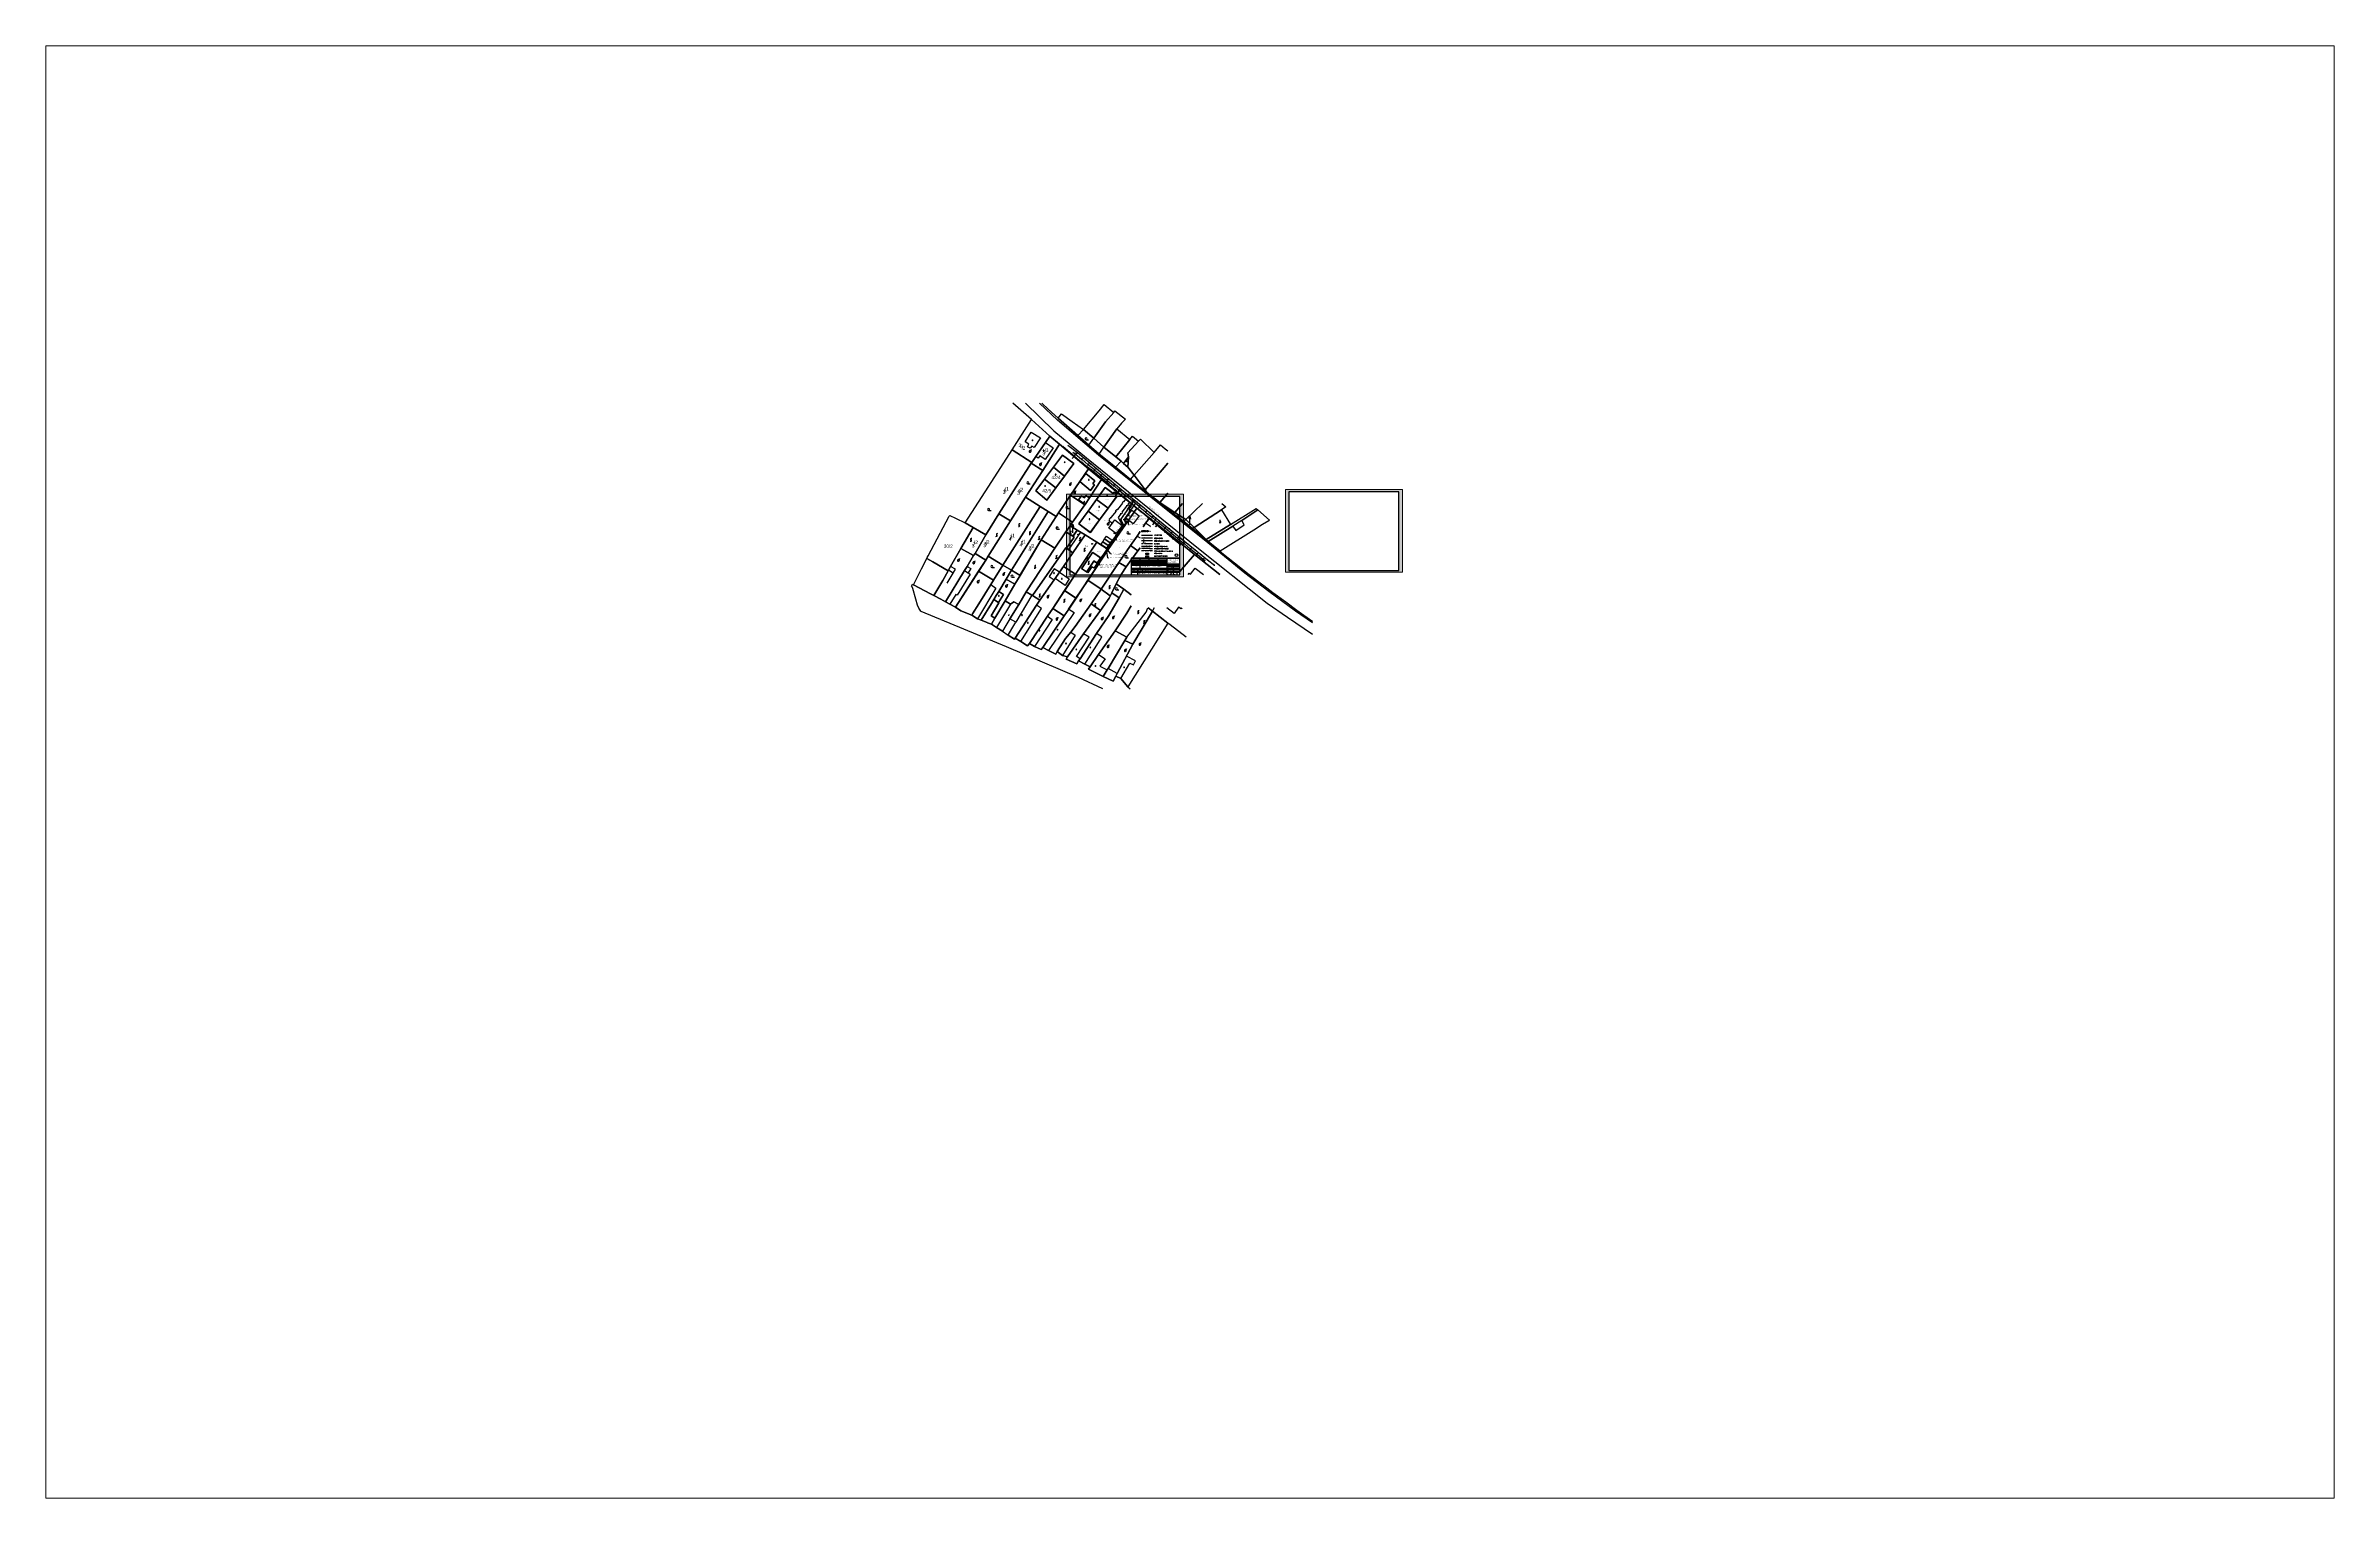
# Paper-space layout 'Layout1' of a CAD drawing. Header units: millimetres. Extents: x 40 to 364, y 26 to 231.
# The model-space entities are those that its viewports show. They can reach past a viewport. Long polylines and large blocks are cut down to what shows.
import ezdxf
from ezdxf.enums import TextEntityAlignment as Align
from ezdxf.lldxf.tags import DXFTag

# ---------------------------------------------------------------- set-up
doc = ezdxf.new("R2010")
doc.units = ezdxf.units.MM
doc.header["$LTSCALE"] = 500
for name, color, linetype in [('LEGENDA', 3, 'Continuous'), ('MUR-POH', 64, 'Continuous'), ('MUR_POH', 64, 'Continuous'), ('MUR_REZ', 3, 'Continuous'), ('P', 250, 'Continuous'), ('PLO_LIN', 6, 'Continuous'), ('POP', 7, 'Continuous'), ('RAM_100', 160, 'Continuous'), ('ROZPISKA100', 7, 'Continuous'), ('SO10-PRIPOJKA-VODOVOD', 5, 'Continuous'), ('SO11-PRIPOJKA-SPLASK-KANAL', 25, 'Continuous'), ('SO12-PRIPOJKA-PLYN', 11, 'Continuous'), ('SO13-PRIPOJKA-ELEKTRO-NN', 20, 'Continuous'), ('TXT_50_MIESTN', 7, 'Continuous')]:
    doc.layers.add(name, color=color, linetype=linetype)
doc.layers.add('Text', color=250, linetype='Continuous', lineweight=100)
doc.styles.add('ARIAL', font='arial.ttf', dxfattribs={"height": 250})
doc.styles.add('ROMANS', font='arial.ttf', dxfattribs={"width": 0.85})
doc.styles.add('ROMANT', font='romant', dxfattribs={"height": 3})
doc.styles.add('TAB', font='SIMPLEX', dxfattribs={"width": 0.8})
tags = doc.linetypes.add('DASHED', pattern=[0.75, 0.5, -0.25]).pattern_tags.tags
tags[6:7] = [DXFTag(74, 4), DXFTag(75, 0), DXFTag(340, '0'), DXFTag(46, 1.0), DXFTag(50, 0.0), DXFTag(44, 0.0), DXFTag(45, 0.0)]
tags[4:5] = [DXFTag(74, 4), DXFTag(75, 0), DXFTag(340, '0'), DXFTag(46, 1.0), DXFTag(50, 0.0), DXFTag(44, 0.0), DXFTag(45, 0.0)]

# ---------------------------------------------------------------- blocks, each defined once
blk = doc.blocks.new('Z_RAM_A_3_hp 1220')
at = {"layer": 'PLO_LIN'}
h = blk.add_hatch(color=252, dxfattribs=at)
h.set_gradient(color1=(255, 255, 255), one_color=1)
h.paths.add_polyline_path([(-297, -420), (0, -420), (0, 0), (-297, 0)])
h.paths.add_polyline_path([(-288.5, -408), (-6.5, -408), (-6.5, -13), (-288.5, -13)], flags=16)
at = {"layer": 'POP', "linetype": 'Continuous'}
blk.add_lwpolyline([(-288.5, -408), (-6.5, -408), (-6.5, -13), (-288.5, -13)], close=True, dxfattribs=at)
at = {"layer": 'RAM_100', "color": 2, "linetype": 'Continuous', "lineweight": 0}
blk.add_lwpolyline([(-297, -420), (0, -420), (0, 0), (-297, 0)], close=True, dxfattribs=at)
at = {"layer": 'RAM_100', "linetype": 'Continuous'}
blk.add_lwpolyline([(-288.5, -13), (-288.5, -408), (-6.5, -408), (-6.5, -13)], close=True, dxfattribs=at)

msp = doc.modelspace()

# ---------------------------------------------------------------- hatches: boundary and pattern name
at = {"layer": 'MUR-POH'}
msp.add_hatch(color=252, dxfattribs=at).paths.add_polyline_path([(624132, 3347649), (623936, 3348767), (623022, 3347411)])

# ---------------------------------------------------------------- linework, layer by layer
at = {"layer": 'MUR-POH', "linetype": 'DASHED', "ltscale": 0.01}
for p, q in [((660738, 3386292), (661940, 3394221)), ((658045, 3383217), (658005, 3379631)), ((660395, 3378290), (660806, 3382378)), ((641794, 3348639), (640497, 3356014)), ((644331, 3352512), (641780, 3355383)), ((649465, 3364758), (648540, 3366514)), ((634305, 3342358), (633726, 3346212))]:
    msp.add_line(p, q, dxfattribs=at)
at = {"layer": 'MUR-POH', "linetype": 'DASHED', "ltscale": 0.01, "flags": 128}
for points in [[(658045, 3383217), (656496, 3382807)], [(658045, 3383217), (658536, 3383217)], [(660395, 3378290), (660886, 3378290)], [(660738, 3386292), (661230, 3386292)], [(644331, 3352512), (644822, 3352512)], [(649465, 3364758), (649956, 3364758)], [(634305, 3342358), (634797, 3342358)], [(641794, 3348639), (642285, 3348639)]]:
    msp.add_lwpolyline(points, dxfattribs=at)
at = {"layer": 'MUR-POH', "color": 252}
msp.add_lwpolyline([(632080, 3343704), (629088, 3339269), (627362, 3340433), (623731, 3335050), (622667, 3335768), (629289, 3345586)], close=True, dxfattribs=at)
at = {"layer": 'MUR-POH', "color": 252, "flags": 128}
msp.add_lwpolyline([(623936, 3348767), (623022, 3347411), (624132, 3347649)], close=True, dxfattribs=at)
at = {"layer": 'MUR_REZ', "flags": 128}
msp.add_lwpolyline([(661442, 3396209), (660533, 3394929), (662251, 3393708), (663161, 3394988)], close=True, dxfattribs=at)
at = {"layer": 'MUR_REZ'}
for points in [[(635644, 3348719), (632120, 3343495), (629330, 3345377), (622708, 3335558), (618121, 3338652), (628268, 3353695)], [(635540, 3348699), (632100, 3343600), (629310, 3345482), (622687, 3335663), (618226, 3338672), (628288, 3353590)], [(635435, 3348678), (632080, 3343704), (629289, 3345586), (622667, 3335768), (618331, 3338693), (628308, 3353485)], [(635330, 3348658), (632059, 3343809), (629269, 3345691), (622647, 3335873), (618435, 3338713), (628329, 3353381)], [(635225, 3348638), (632039, 3343914), (629249, 3345796), (622626, 3335977), (618540, 3338733), (628349, 3353276)]]:
    msp.add_lwpolyline(points, close=True, dxfattribs=at)
at = {"layer": 'P', "color": 2, "linetype": 'Continuous'}
for p, q in [((592911, 3429966), (600960, 3440800)), ((600960, 3440800), (592911, 3429966)), ((624516, 3428453), (598264, 3450683)), ((598264, 3450683), (624516, 3428453)), ((600960, 3440800), (611167, 3433143)), ((611167, 3433143), (600960, 3440800)), ((577075, 3408685), (585011, 3419261)), ((585011, 3419261), (577075, 3408685)), ((585011, 3419261), (592911, 3429966)), ((592911, 3429966), (585011, 3419261)), ((585011, 3419261), (595013, 3411364)), ((595013, 3411364), (585011, 3419261)), ((592911, 3429966), (602931, 3421939)), ((602931, 3421939), (592911, 3429966)), ((602931, 3421939), (595013, 3411364)), ((595013, 3411364), (602931, 3421939)), ((611167, 3433143), (602931, 3421939)), ((602931, 3421939), (611167, 3433143)), ((608168, 3404804), (616594, 3417007)), ((616594, 3417007), (608168, 3404804)), ((616594, 3417007), (624516, 3428453)), ((624516, 3428453), (616594, 3417007)), ((616594, 3417007), (621997, 3424223)), ((621997, 3424223), (616594, 3417007)), ((626169, 3409093), (616594, 3417007)), ((616594, 3417007), (626169, 3409093)), ((621997, 3424223), (630097, 3417557)), ((630097, 3417557), (621997, 3424223)), ((624516, 3428453), (636084, 3418789)), ((635374, 3419383), (624516, 3428453)), ((625269, 3402338), (636084, 3418789)), ((636084, 3418789), (625269, 3402338)), ((629951, 3413947), (626169, 3409093)), ((626169, 3409093), (629951, 3413947)), ((630097, 3417557), (628383, 3415324)), ((628383, 3415324), (630097, 3417557)), ((628383, 3415324), (629951, 3413947)), ((629951, 3413947), (628383, 3415324)), ((667894, 3393164), (636084, 3418789)), ((636084, 3418789), (667894, 3393164)), ((547550, 3341873), (580956, 3394686)), ((580956, 3394686), (547550, 3341873)), ((580956, 3394686), (567882, 3402986)), ((567882, 3402986), (580956, 3394686)), ((586908, 3400400), (577075, 3408685)), ((577075, 3408685), (586908, 3400400)), ((580956, 3394686), (588121, 3390154)), ((588121, 3390154), (580956, 3394686)), ((595013, 3411364), (586908, 3400400)), ((586908, 3400400), (595013, 3411364)), ((597615, 3388981), (608168, 3404804)), ((608168, 3404804), (597615, 3388981)), ((621073, 3396005), (608168, 3404804)), ((608168, 3404804), (621073, 3396005)), ((610115, 3380554), (621073, 3396005)), ((621073, 3396005), (610115, 3380554)), ((615519, 3400512), (618148, 3404259)), ((618148, 3404259), (615519, 3400512)), ((621372, 3396504), (615519, 3400512)), ((615519, 3400512), (621372, 3396504)), ((618148, 3404259), (620787, 3402358)), ((620787, 3402358), (618148, 3404259)), ((620787, 3402358), (622092, 3404352)), ((622092, 3404352), (620787, 3402358)), ((621073, 3396005), (621372, 3396504)), ((621372, 3396504), (621073, 3396005)), ((621372, 3396504), (625269, 3402338)), ((625269, 3402338), (621372, 3396504)), ((622092, 3404352), (625269, 3402338)), ((625269, 3402338), (622092, 3404352)), ((624029, 3390362), (631706, 3400809)), ((631706, 3400809), (624029, 3390362)), ((631706, 3400809), (639495, 3411533)), ((639495, 3411533), (631706, 3400809)), ((631706, 3400809), (642153, 3393021)), ((642153, 3393021), (631706, 3400809)), ((631706, 3400809), (642153, 3393021)), ((642153, 3393021), (631706, 3400809)), ((642153, 3393021), (634439, 3382574)), ((634439, 3382574), (642153, 3393021)), ((639495, 3411533), (646638, 3406242)), ((646638, 3406242), (639495, 3411533)), ((642115, 3356058), (667894, 3393164)), ((667894, 3393164), (642115, 3356058)), ((642115, 3356058), (667894, 3393164)), ((667894, 3393164), (642115, 3356058)), ((650016, 3403726), (642153, 3393021)), ((642153, 3393021), (650016, 3403726)), ((646638, 3406242), (647588, 3407497)), ((647588, 3407497), (646638, 3406242)), ((647588, 3407497), (649766, 3405728)), ((649766, 3405728), (647588, 3407497)), ((649766, 3405728), (648816, 3404621)), ((648816, 3404621), (649766, 3405728)), ((648816, 3404621), (650016, 3403726)), ((650016, 3403726), (648816, 3404621)), ((555160, 3337339), (588121, 3390154)), ((588121, 3390154), (555160, 3337339)), ((582005, 3364570), (595286, 3385732)), ((595286, 3385732), (582005, 3364570)), ((594157, 3357145), (604076, 3371970)), ((604076, 3371970), (594157, 3357145)), ((595286, 3385732), (597615, 3388981)), ((597615, 3388981), (595286, 3385732)), ((597615, 3388981), (610115, 3380554)), ((610115, 3380554), (597615, 3388981)), ((607859, 3377194), (604065, 3371978)), ((604076, 3371970), (607859, 3377194)), ((607859, 3377194), (604076, 3371970)), ((610502, 3367941), (604076, 3371970)), ((604076, 3371970), (610502, 3367941)), ((607859, 3377194), (610115, 3380554)), ((610115, 3380554), (607859, 3377194)), ((610121, 3380550), (607859, 3377194)), ((614137, 3373295), (607859, 3377194)), ((607859, 3377194), (614137, 3373295)), ((607859, 3377194), (614130, 3373283)), ((610502, 3367941), (614137, 3373295)), ((614137, 3373295), (610502, 3367941)), ((614137, 3373295), (621563, 3369021)), ((621563, 3369021), (614137, 3373295)), ((615737, 3379029), (624029, 3390362)), ((624029, 3390362), (615737, 3379029)), ((615737, 3379029), (626073, 3371242)), ((624029, 3390362), (634439, 3382574)), ((634439, 3382574), (624029, 3390362)), ((624029, 3390362), (634439, 3382574)), ((634439, 3382574), (624029, 3390362)), ((634439, 3382574), (626073, 3371242)), ((626073, 3371242), (634439, 3382574)), ((562879, 3332545), (582005, 3364570)), ((582005, 3364570), (562879, 3332545)), ((568313, 3317909), (594157, 3357145)), ((594157, 3357145), (568313, 3317909)), ((574113, 3314642), (604084, 3357470)), ((604084, 3357470), (574113, 3314642)), ((574113, 3314642), (604084, 3357470)), ((604084, 3357470), (574113, 3314642)), ((594157, 3357145), (582005, 3364570)), ((582005, 3364570), (594157, 3357145)), ((602083, 3340738), (610435, 3353071)), ((610435, 3353071), (602083, 3340738)), ((604084, 3357470), (604712, 3357097)), ((604712, 3357097), (604084, 3357470)), ((604712, 3357097), (611499, 3367178)), ((611499, 3367178), (604712, 3357097)), ((610435, 3353071), (604712, 3357097)), ((604712, 3357097), (610435, 3353071)), ((617213, 3371525), (606334, 3355932)), ((610435, 3353071), (621563, 3369021)), ((621563, 3369021), (610435, 3353071)), ((611499, 3367178), (610502, 3367941)), ((610502, 3367941), (611499, 3367178)), ((612719, 3333950), (631959, 3362474)), ((631959, 3362474), (612719, 3333950)), ((631959, 3362474), (621563, 3369021)), ((594348, 3329792), (598356, 3335514)), ((598356, 3335514), (594348, 3329792)), ((598356, 3335514), (602083, 3340738)), ((602083, 3340738), (598356, 3335514)), ((602083, 3340738), (612719, 3333950)), ((612719, 3333950), (602083, 3340738)), ((602911, 3319123), (612719, 3333950)), ((612719, 3333950), (602911, 3319123)), ((580760, 3310353), (593658, 3328665)), ((593658, 3328665), (580760, 3310353)), ((592283, 3303060), (602911, 3319123)), ((602911, 3319123), (592283, 3303060)), ((593658, 3328665), (594348, 3329792)), ((594348, 3329792), (593658, 3328665)), ((613195, 3312336), (602911, 3319123)), ((602911, 3319123), (613195, 3312336)), ((613195, 3312336), (606577, 3302495)), ((606577, 3302495), (613195, 3312336)), ((623934, 3328269), (613195, 3312336)), ((613195, 3312336), (623934, 3328269))]:
    msp.add_line(p, q, dxfattribs=at)
at = {"layer": 'P', "color": 252, "linetype": 'Continuous'}
for points in [[(742574, 3333465), (719611, 3351498), (686315, 3378361), (679099, 3384142), (667895, 3393177), (636082, 3418806), (624509, 3428457), (598265, 3450675), (589715, 3457820), (573119, 3472628), (556579, 3487418)], [(582373, 3487312), (588326, 3481946), (597096, 3474037), (614898, 3458349), (624782, 3449691), (633869, 3441669), (648560, 3429865), (662120, 3418940), (676867, 3407136), (688463, 3398341), (700909, 3388053), (710168, 3381278), (717828, 3374863), (731905, 3363080), (742664, 3354418), (744352, 3353034), (755723, 3343998), (768820, 3333577), (781084, 3324277), (781881, 3323660), (790100, 3317242), (801678, 3308838), (811568, 3301539), (825152, 3292010), (825598, 3291692)], [(624782, 3449691), (614898, 3458349), (597096, 3474037), (600108, 3477896), (609757, 3470858), (620039, 3463818), (629368, 3456037), (638324, 3448016), (649101, 3439224), (653700, 3435204), (655814, 3433334), (659745, 3429819), (665578, 3422667), (675202, 3409637), (676867, 3407136), (662120, 3418940), (648560, 3429865), (633869, 3441669), (624782, 3449691)], [(639609, 3470623), (629368, 3456037), (620039, 3463818), (633898, 3480492), (638556, 3486094), (647144, 3479191), (639609, 3470623)], [(629368, 3456037), (639609, 3470623), (647144, 3479191), (648210, 3480433), (657597, 3473155), (654213, 3469428), (649763, 3464440), (638324, 3448016), (629368, 3456037)], [(573119, 3472628), (589715, 3457820), (585895, 3452103), (577170, 3439391), (573519, 3434157), (555829, 3445471), (573119, 3472628)], [(583353, 3426877), (573013, 3433415), (573519, 3434157), (577170, 3439391), (585895, 3452103), (589715, 3457820), (598265, 3450675), (583353, 3426877)], [(574568, 3454030), (574458, 3454272), (574216, 3454366), (573974, 3454274), (573861, 3454033), (573972, 3453772), (574213, 3453678), (574456, 3453770), (574568, 3454030)], [(623168, 3455430), (622910, 3456101), (622260, 3456383), (621589, 3456106), (621326, 3455438), (621583, 3454785), (622252, 3454522), (622905, 3454780), (623168, 3455430)], [(622252, 3454522), (624430, 3454513)], [(638324, 3448016), (649763, 3464440), (661467, 3454788), (649101, 3439224), (638324, 3448016)], [(649101, 3439224), (661467, 3454788), (663844, 3457905), (669389, 3453248), (659724, 3442810), (660343, 3439308), (655814, 3433334), (653700, 3435204), (649101, 3439224)], [(659745, 3429819), (660343, 3439308), (659724, 3442810), (669389, 3453248), (671016, 3455121), (683399, 3443196), (665578, 3422667), (659745, 3429819)], [(537715, 3417071), (555829, 3445471), (573519, 3434157), (573013, 3433415), (543979, 3388067), (532343, 3369020), (520702, 3375805), (513590, 3379836), (537715, 3417071)], [(588133, 3390137), (580968, 3394671), (567900, 3402969), (583353, 3426877), (598265, 3450675), (624509, 3428457), (616589, 3417006), (608182, 3404795), (597620, 3388981), (595299, 3385734), (588133, 3390137)], [(572626, 3443299), (572627, 3443671), (572873, 3444675), (572744, 3444918), (572484, 3445049), (572112, 3445051), (571739, 3444922), (571478, 3444681), (571234, 3444310), (571232, 3443807), (571361, 3443434), (571602, 3443303), (571993, 3443302), (572236, 3443431), (572627, 3443671)], [(572873, 3444675), (573251, 3445921)], [(595032, 3411344), (602930, 3421920), (611165, 3433146), (600960, 3440800), (592932, 3429964), (585015, 3419258), (577099, 3408682), (586928, 3400378), (595032, 3411344)], [(582131, 3432893), (582508, 3434139)], [(584339, 3444870), (584247, 3445112), (584005, 3445206), (583744, 3445114), (583632, 3444873), (583742, 3444612), (584002, 3444518), (584245, 3444610), (584339, 3444870)], [(592932, 3429964), (600960, 3440800), (611165, 3433146), (602930, 3421920), (592932, 3429964)], [(603334, 3434295), (603242, 3434537), (602982, 3434631), (602740, 3434539), (602646, 3434298), (602738, 3434055), (602979, 3433943), (603240, 3434053), (603334, 3434295)], [(660343, 3439308), (659745, 3429819), (655814, 3433334), (660343, 3439308)], [(659491, 3435925), (659233, 3436596), (658565, 3436878), (657912, 3436601), (657630, 3435932), (657907, 3435298), (658557, 3435016), (659228, 3435293), (659491, 3435925)], [(658557, 3435016), (660753, 3435007)], [(665578, 3422667), (683399, 3443196), (689234, 3449928), (693351, 3446412), (695601, 3444465)], [(573013, 3433415), (583353, 3426877), (567900, 3402969), (554319, 3381660), (543979, 3388067), (573013, 3433415)], [(570782, 3415818), (570543, 3416489), (569874, 3416752), (569203, 3416494), (568939, 3415825), (569197, 3415173), (569866, 3414891), (570537, 3415167), (570782, 3415818)], [(569866, 3414891), (572043, 3414882)], [(595032, 3411344), (586928, 3400378), (577099, 3408682), (585015, 3419258), (595032, 3411344)], [(581864, 3431517), (581866, 3431889), (582131, 3432893), (582001, 3433136), (581741, 3433267), (581369, 3433269), (580996, 3433140), (580735, 3432899), (580491, 3432528), (580489, 3432025), (580618, 3431653), (580859, 3431521), (581232, 3431520), (581493, 3431649), (581866, 3431889)], [(602930, 3421920), (595032, 3411344), (585015, 3419258), (592932, 3429964), (602930, 3421920)], [(585771, 3413020), (585660, 3413263), (585419, 3413357), (585176, 3413265), (585064, 3413023), (585174, 3412762), (585416, 3412668), (585658, 3412760), (585771, 3413020)], [(595305, 3423347), (595194, 3423590), (594953, 3423684), (594692, 3423592), (594598, 3423350), (594690, 3423089), (594950, 3422995), (595192, 3423087), (595305, 3423347)], [(608647, 3413670), (608648, 3414043), (608894, 3415047), (608765, 3415308), (608524, 3415420), (608151, 3415422), (607779, 3415312), (607517, 3415052), (607274, 3414681), (607272, 3414179), (607382, 3413806), (607642, 3413674), (608014, 3413673), (608275, 3413802), (608648, 3414043)], [(642133, 3356079), (631979, 3362486), (621584, 3369025), (614157, 3373299), (607864, 3377196), (610129, 3380555), (621081, 3396013), (621380, 3396496), (625276, 3402361), (636082, 3418806), (667895, 3393177), (642133, 3356079)], [(608182, 3404795), (616589, 3417006), (624509, 3428457), (636082, 3418806), (625276, 3402361), (622102, 3404365), (620791, 3402379), (618174, 3404251), (615535, 3400521), (621380, 3396496), (621081, 3396013), (608182, 3404795)], [(608894, 3415047), (609290, 3416292)], [(616589, 3417006), (626178, 3409094), (629958, 3413955), (628382, 3415338), (630084, 3417583), (621997, 3424224), (616589, 3417006)], [(621997, 3424224), (630084, 3417583), (628382, 3415338), (629958, 3413955), (626178, 3409094), (616589, 3417006), (621997, 3424224)], [(625007, 3418479), (624915, 3418721), (624655, 3418816), (624413, 3418723), (624300, 3418482), (624411, 3418221), (624652, 3418127), (624913, 3418219), (625007, 3418479)], [(695601, 3433408), (675202, 3409637), (665578, 3422667)], [(675202, 3409637), (695601, 3433408)], [(535601, 3391861), (535343, 3392532), (534674, 3392796), (534003, 3392538), (533740, 3391869), (533998, 3391217), (534666, 3390935), (535338, 3391211), (535601, 3391861)], [(580968, 3394671), (547604, 3341859), (534275, 3350029), (554319, 3381660), (567900, 3402969), (580968, 3394671)], [(588133, 3390137), (555197, 3337324), (547604, 3341859), (580968, 3394671), (588133, 3390137)], [(621081, 3396013), (610129, 3380555), (597620, 3388981), (608182, 3404795), (621081, 3396013)], [(605866, 3393693), (605608, 3394364), (604939, 3394628), (604268, 3394370), (604005, 3393701), (604263, 3393049), (604931, 3392767), (605603, 3393043), (605866, 3393693)], [(604931, 3392767), (607127, 3392758)], [(612618, 3406414), (612620, 3406786), (612884, 3407790), (612755, 3408033), (612495, 3408164), (612123, 3408166), (611750, 3408037), (611489, 3407796), (611245, 3407425), (611243, 3406922), (611372, 3406550), (611613, 3406418), (612004, 3406417), (612247, 3406546), (612620, 3406786)], [(612884, 3407790), (613262, 3409036)], [(615535, 3400521), (618174, 3404251), (620791, 3402379), (622102, 3404365), (625276, 3402361), (621380, 3396496), (615535, 3400521)], [(634444, 3382576), (642174, 3393041), (650016, 3403748), (648828, 3404627), (649764, 3405759), (647593, 3407498), (646639, 3406274), (639495, 3411533), (631709, 3400827), (624035, 3390380), (615762, 3379043), (626097, 3371258), (634444, 3382576)], [(621055, 3398767), (620963, 3399010), (620703, 3399104), (620460, 3399012), (620348, 3398770), (620458, 3398509), (620700, 3398415), (620961, 3398507), (621055, 3398767)], [(670898, 3372238), (668164, 3368088), (662061, 3359608), (651706, 3344166), (635676, 3320261), (623984, 3328293), (642133, 3356079), (667895, 3393177), (679099, 3384142), (675711, 3379540)], [(642174, 3393041), (634444, 3382576), (624035, 3390380), (631709, 3400827), (642174, 3393041)], [(631709, 3400827), (639495, 3411533), (646639, 3406274), (647593, 3407498), (649764, 3405759), (648828, 3404627), (650016, 3403748), (642174, 3393041), (631709, 3400827)], [(634399, 3394320), (634307, 3394563), (634047, 3394675), (633805, 3394565), (633692, 3394323), (633803, 3394081), (634044, 3393987), (634305, 3394079), (634399, 3394320)], [(641495, 3404415), (641384, 3404658), (641142, 3404752), (640900, 3404660), (640787, 3404418), (640898, 3404176), (641140, 3404063), (641382, 3404174), (641495, 3404415)], [(695601, 3406722), (688463, 3398341), (676867, 3407136), (675202, 3409637)], [(708875, 3397256), (702030, 3389296), (688463, 3398341), (695601, 3406722)], [(719339, 3375750), (730294, 3364947), (731905, 3363080), (717828, 3374863), (710168, 3381278), (700909, 3388053), (688463, 3398341), (702030, 3389296), (711813, 3383021), (719339, 3375750)], [(726904, 3397256), (711813, 3383021), (702030, 3389296), (708875, 3397256)], [(747816, 3394225), (743822, 3391617), (719339, 3375750), (711813, 3383021), (726904, 3397256)], [(754184, 3376965), (731905, 3363080), (730294, 3364947), (752013, 3378481), (774983, 3392866), (776596, 3391482), (762189, 3382050), (754184, 3376965)], [(744253, 3397256), (747816, 3394225)], [(479553, 3348877), (480322, 3350363), (499377, 3385887), (499753, 3386630), (504990, 3383985), (513590, 3379836), (520702, 3375805), (509754, 3356755), (500550, 3340806), (498563, 3337316), (498300, 3336814), (484543, 3344855), (479121, 3348004), (479553, 3348877)], [(532343, 3369020), (522485, 3352441), (521211, 3350455), (509754, 3356755), (520702, 3375805), (532343, 3369020)], [(543979, 3388067), (554319, 3381660), (534275, 3350029), (532064, 3346539), (522485, 3352441), (532343, 3369020), (543979, 3388067)], [(534666, 3390935), (536863, 3390926)], [(562920, 3332546), (555197, 3337324), (588133, 3390137), (595299, 3385734), (582035, 3364553), (562920, 3332546)], [(561482, 3376512), (562208, 3376621)], [(562236, 3378910), (561844, 3378632), (561842, 3378148), (562176, 3377831)], [(562207, 3376509), (562218, 3379003)], [(562208, 3376621), (562581, 3376842), (562732, 3377233), (562584, 3377606), (562232, 3377830)], [(562981, 3379000), (562217, 3378928)], [(604116, 3357483), (574143, 3314633), (573586, 3314896), (568350, 3317914), (594176, 3357152), (604101, 3371963), (610524, 3367935), (611526, 3367186), (604747, 3357108), (604116, 3357483)], [(571885, 3371872), (571511, 3371595), (571491, 3371111), (571825, 3370793)], [(571856, 3369490), (571867, 3371965)], [(572630, 3371962), (571866, 3371891)], [(594176, 3357152), (582035, 3364553), (595299, 3385734), (597620, 3388981), (610129, 3380555), (607864, 3377196), (604101, 3371963), (594176, 3357152)], [(597117, 3375230), (596859, 3375901), (596190, 3376183), (595519, 3375906), (595256, 3375238), (595514, 3374585), (596183, 3374322), (596854, 3374580), (597117, 3375230)], [(596183, 3374322), (598379, 3374313)], [(604101, 3371963), (607864, 3377196), (614157, 3373299), (610524, 3367935), (604101, 3371963)], [(610463, 3353083), (604747, 3357108), (611526, 3367186), (610524, 3367935), (614157, 3373299), (621584, 3369025), (610463, 3353083)], [(608289, 3372094), (607916, 3371817), (607895, 3371352), (608248, 3371015)], [(608279, 3369712), (608290, 3372206)], [(609034, 3372203), (608289, 3372113)], [(609814, 3376201), (610364, 3378879)], [(610331, 3370839), (610364, 3378879), (610893, 3376197)], [(634444, 3382576), (626097, 3371258), (615762, 3379043), (624035, 3390380), (634444, 3382576)], [(625681, 3383245), (625570, 3383488), (625329, 3383600), (625068, 3383490), (624974, 3383248), (625066, 3383006), (625326, 3382912), (625568, 3383004), (625681, 3383245)], [(642679, 3378038), (642681, 3378410), (642927, 3379414), (642798, 3379675), (642556, 3379788), (642184, 3379789), (641811, 3379679), (641550, 3379420), (641288, 3379048), (641285, 3378546), (641433, 3378173), (641674, 3378042), (642046, 3378040), (642308, 3378169), (642681, 3378410)], [(642927, 3379414), (643323, 3380659)], [(660765, 3370973), (660507, 3371626), (659838, 3371908), (659186, 3371631), (658923, 3370981), (659180, 3370310), (659831, 3370047), (660502, 3370304), (660765, 3370973)], [(662061, 3359608), (668164, 3368088), (670898, 3372238)], [(673533, 3376236), (675711, 3379540), (679099, 3384142), (686315, 3378361), (684735, 3376236)], [(675711, 3379540), (673533, 3376236)], [(684735, 3376236), (686315, 3378361), (719611, 3351498), (706404, 3336273)], [(705792, 3385167), (705552, 3385819), (704883, 3386101), (704212, 3385825), (703949, 3385175), (704207, 3384522), (704876, 3384240), (705547, 3384517), (705792, 3385167)], [(704876, 3384240), (707053, 3384231)], [(714941, 3383380), (715492, 3386058)], [(715459, 3378036), (715492, 3386058), (716020, 3383375)], [(719339, 3375750), (743822, 3391617), (752013, 3378481), (730294, 3364947), (719339, 3375750)], [(787129, 3382208), (786551, 3381838), (780860, 3378362), (773097, 3373276), (742664, 3354418), (731905, 3363080), (754184, 3376965), (756662, 3373083), (764425, 3378169), (762189, 3382050), (776596, 3391482), (787129, 3382208)], [(742081, 3380030), (742826, 3380138)], [(742825, 3380027), (742836, 3382520)], [(742826, 3380138), (743199, 3380341), (743331, 3380732), (743202, 3381123), (742831, 3381329)], [(521211, 3350455), (515421, 3340857), (513041, 3336995), (496009, 3309093), (491701, 3311474), (485610, 3314756), (493463, 3328217), (498300, 3336814), (498563, 3337316), (500550, 3340806), (509754, 3356755), (521211, 3350455)], [(532064, 3346539), (504977, 3304068), (499983, 3306955), (496009, 3309093), (513041, 3336995), (515421, 3340857), (521211, 3350455), (522485, 3352441), (532064, 3346539)], [(518156, 3363328), (518882, 3363436)], [(518910, 3365707), (518519, 3365448), (518517, 3364964), (518850, 3364646)], [(518882, 3363325), (518892, 3365819)], [(518882, 3363436), (519256, 3363640), (519387, 3364030), (519259, 3364421), (518906, 3364646)], [(519655, 3365815), (518892, 3365726)], [(541271, 3367736), (542016, 3367845)], [(542025, 3370116), (541652, 3369838), (541650, 3369373), (541983, 3369036)], [(542015, 3367733), (542026, 3370227)], [(542016, 3367845), (542370, 3368048), (542521, 3368438), (542373, 3368830), (542021, 3369036)], [(542770, 3370224), (542025, 3370134)], [(558384, 3324953), (562920, 3332546), (582035, 3364553), (594176, 3357152), (568350, 3317914), (561696, 3306700), (557258, 3308971), (554383, 3306861), (549463, 3309878), (558384, 3324953)], [(571131, 3369493), (571857, 3369602)], [(571857, 3369602), (572230, 3369805), (572380, 3370195), (572233, 3370568), (571880, 3370793)], [(602111, 3340760), (598386, 3335527), (594380, 3329793), (593687, 3328660), (580807, 3310363), (574143, 3314633), (604116, 3357483), (604747, 3357108), (610463, 3353083), (602111, 3340760)], [(579357, 3365086), (580102, 3365194)], [(580111, 3367465), (579738, 3367187), (579718, 3366722), (580051, 3366385)], [(580102, 3365082), (580112, 3367576)], [(580102, 3365194), (580456, 3365397), (580607, 3365788), (580460, 3366179), (580107, 3366385)], [(580856, 3367573), (580111, 3367483)], [(612748, 3333960), (602111, 3340760), (610463, 3353083), (621584, 3369025), (631979, 3362486), (612748, 3333960)], [(642133, 3356079), (623984, 3328293), (613236, 3312351), (602953, 3319149), (612748, 3333960), (631979, 3362486), (642133, 3356079)], [(607535, 3369715), (608280, 3369824)], [(608280, 3369824), (608634, 3370027), (608785, 3370417), (608638, 3370809), (608285, 3371015)], [(616073, 3364190), (616800, 3364280)], [(616828, 3366569), (616454, 3366291), (616434, 3365807), (616767, 3365490)], [(616799, 3364187), (616809, 3366662)], [(616800, 3364280), (617173, 3364502), (617323, 3364892), (617176, 3365265), (616823, 3365489)], [(617572, 3366659), (616809, 3366588)], [(620202, 3354420), (620947, 3354529)], [(620956, 3356818), (620583, 3356522), (620562, 3356057), (620915, 3355739)], [(620946, 3354417), (620957, 3356911)], [(620947, 3354529), (621320, 3354732), (621452, 3355123), (621323, 3355514), (620952, 3355739)], [(621701, 3356908), (620956, 3356837)], [(662904, 3346687), (658241, 3340268), (651706, 3344166), (662061, 3359608)], [(659831, 3370047), (662027, 3370038)], [(662061, 3359608), (668741, 3354723), (663919, 3348085)], [(670898, 3357624), (668741, 3354723), (662061, 3359608)], [(663919, 3348085), (668741, 3354723), (670898, 3357624)], [(672035, 3368912), (681800, 3368912)], [(706404, 3336273), (719611, 3351498), (742574, 3333465)], [(484543, 3344855), (498300, 3336814), (493463, 3328217), (485610, 3314756), (482545, 3316276), (467223, 3324194), (467787, 3325438), (474467, 3338662), (479121, 3348004), (484543, 3344855)], [(536663, 3324410), (525909, 3307220), (520251, 3298124), (519576, 3296880), (509710, 3300922), (504977, 3304068), (525714, 3336571), (539173, 3328401), (536663, 3324410)], [(508144, 3345391), (508145, 3345763), (508391, 3346767), (508262, 3347009), (508021, 3347141), (507649, 3347142), (507276, 3347013), (507014, 3346772), (506752, 3346401), (506750, 3345899), (506897, 3345526), (507139, 3345395), (507511, 3345393), (507772, 3345522), (508145, 3345763)], [(508391, 3346767), (508787, 3348012)], [(539362, 3310924), (537263, 3307546), (528044, 3292360), (524848, 3293601), (519576, 3296880), (520251, 3298124), (525909, 3307220), (536663, 3324410), (539173, 3328401), (547604, 3341859), (555197, 3337324), (550605, 3329470), (543803, 3318257), (541610, 3314525), (539362, 3310924)], [(522000, 3343212), (522002, 3343584), (522266, 3344588), (522137, 3344830), (521877, 3344962), (521505, 3344963), (521132, 3344835), (520871, 3344594), (520627, 3344222), (520625, 3343720), (520754, 3343347), (520995, 3343216), (521386, 3343214), (521629, 3343344), (522002, 3343584)], [(522266, 3344588), (522644, 3345833)], [(539173, 3328401), (525714, 3336571), (532064, 3346539), (534275, 3350029), (547604, 3341859), (539173, 3328401)], [(538572, 3340631), (538333, 3341302), (537664, 3341584), (536993, 3341307), (536730, 3340639), (536988, 3339986), (537657, 3339723), (538328, 3339981), (538572, 3340631)], [(537657, 3339723), (539853, 3339714)], [(548739, 3332865), (548741, 3333238), (549005, 3334242), (548876, 3334484), (548635, 3334615), (548244, 3334617), (547890, 3334488), (547628, 3334247), (547366, 3333876), (547364, 3333374), (547493, 3333001), (547734, 3332870), (548125, 3332868), (548367, 3332997), (548741, 3333238)], [(549005, 3334242), (549383, 3335487)], [(562920, 3332546), (558384, 3324953), (550605, 3329470), (555197, 3337324), (562920, 3332546)], [(556646, 3332070), (556406, 3332741), (555738, 3333004), (555066, 3332746), (554803, 3332077), (555061, 3331425), (555730, 3331143), (556401, 3331419), (556646, 3332070)], [(555730, 3331143), (557926, 3331134)], [(569713, 3269445), (563606, 3273211), (558631, 3276358), (577792, 3305890), (580807, 3310363), (593687, 3328660), (594380, 3329793), (598386, 3335527), (602111, 3340760), (612748, 3333960), (592334, 3303075), (587559, 3295985), (571286, 3271690), (569713, 3269445)], [(575752, 3339249), (576478, 3339339)], [(576506, 3341628), (576114, 3341351), (576093, 3340867), (576446, 3340549)], [(576478, 3339246), (576488, 3341740)], [(576478, 3339339), (576851, 3339561), (576983, 3339952), (576854, 3340324), (576502, 3340549)], [(577251, 3341737), (576487, 3341647)], [(593767, 3334671), (593656, 3334914), (593396, 3335008), (593154, 3334916), (593060, 3334674), (593152, 3334432), (593393, 3334319), (593654, 3334430), (593767, 3334671)], [(594902, 3348029), (595628, 3348138)], [(595656, 3350409), (595283, 3350131), (595262, 3349666), (595596, 3349329)], [(595627, 3348026), (595638, 3350520)], [(595628, 3348138), (596001, 3348341), (596152, 3348731), (596004, 3349123), (595651, 3349329)], [(596401, 3350517), (595637, 3350427)], [(623913, 3342661), (624639, 3342770)], [(624667, 3345041), (624294, 3344763), (624273, 3344298), (624626, 3343980)], [(624639, 3342658), (624649, 3345152)], [(624639, 3342770), (625012, 3342973), (625163, 3343364), (625016, 3343755), (624663, 3343980)], [(625412, 3345149), (624649, 3345059)], [(658241, 3340268), (653653, 3333550), (649320, 3325192), (645285, 3317095), (643971, 3314476), (635676, 3320261), (651706, 3344166), (658241, 3340268)], [(662764, 3315203), (656037, 3320419), (649320, 3325192), (653653, 3333550), (658241, 3340268), (662904, 3346687)], [(659061, 3349496), (658821, 3350167), (658153, 3350449), (657481, 3350172), (657218, 3349503), (657476, 3348870), (658145, 3348588), (658816, 3348864), (659061, 3349496)], [(658145, 3348588), (660341, 3348579)], [(678926, 3348274), (678788, 3348085)], [(713843, 3333465), (714740, 3334675), (716039, 3333795), (720119, 3339269), (727782, 3333616)], [(637374, 3230939), (615305, 3241042), (550856, 3268518), (474104, 3300194), (473863, 3300567), (472125, 3303198), (470945, 3305939), (469422, 3311324), (466578, 3321088), (465950, 3322319), (465413, 3322954), (466276, 3324700), (467223, 3324194), (482545, 3316276), (485610, 3314756), (491701, 3311474), (496009, 3309093), (499983, 3306955), (504977, 3304068), (509710, 3300922), (519576, 3296880), (524848, 3293601), (528044, 3292360), (533396, 3290328), (533786, 3290084), (537261, 3288823), (541734, 3285920), (547043, 3282529), (552203, 3279139), (557864, 3275356), (558631, 3276358), (563606, 3273211), (569713, 3269445), (571286, 3271690), (575834, 3268806), (582002, 3266137), (583312, 3267900), (588623, 3265124), (595162, 3262100), (596362, 3264347), (601149, 3260829), (605517, 3259433), (604504, 3257428), (613978, 3253275), (615571, 3255893), (621161, 3253004), (625972, 3250732), (624343, 3248375), (637735, 3241936), (646708, 3237786), (648978, 3242281), (653454, 3240010), (659918, 3232483), (661773, 3230838)], [(525857, 3326092), (525858, 3326464), (526123, 3327468), (525994, 3327711), (525734, 3327842), (525361, 3327844), (524989, 3327715), (524727, 3327474), (524484, 3327103), (524482, 3326600), (524610, 3326228), (524852, 3326096), (525243, 3326095), (525485, 3326224), (525858, 3326464)], [(526123, 3327468), (526500, 3328714)], [(543706, 3308263), (543966, 3308151), (536919, 3296306), (540391, 3294300), (537261, 3288823), (533786, 3290084), (533396, 3290328), (528044, 3292360), (537263, 3307546), (539362, 3310924), (543706, 3308263)], [(558384, 3324953), (549463, 3309878), (540391, 3294300), (536919, 3296306), (543966, 3308151), (543706, 3308263), (548166, 3315615), (543803, 3318257), (550605, 3329470), (558384, 3324953)], [(548166, 3315615), (543706, 3308263), (539362, 3310924), (541610, 3314525), (543803, 3318257), (548166, 3315615)], [(544271, 3314403), (544179, 3314627), (543937, 3314739), (543676, 3314629), (543564, 3314406), (543674, 3314145), (543934, 3314051), (544177, 3314143), (544271, 3314403)], [(551320, 3322246), (551321, 3322619), (551567, 3323623), (551457, 3323865), (551197, 3323996), (550824, 3323998), (550452, 3323869), (550190, 3323628), (549947, 3323257), (549944, 3322755), (550073, 3322363), (550315, 3322250), (550687, 3322249), (550948, 3322360), (551321, 3322619)], [(551567, 3323623), (551963, 3324868)], [(568350, 3317914), (573586, 3314896), (574143, 3314633), (580807, 3310363), (577792, 3305890), (558631, 3276358), (557864, 3275356), (552203, 3279139), (555539, 3284746), (559118, 3290594), (553826, 3293742), (561696, 3306700), (568350, 3317914)], [(579888, 3313381), (580633, 3313471)], [(580643, 3315760), (580269, 3315483), (580249, 3314999), (580582, 3314681)], [(580633, 3313378), (580643, 3315872)], [(580633, 3313471), (580988, 3313693), (581138, 3314083), (580991, 3314456), (580638, 3314681)], [(581388, 3315869), (580643, 3315779)], [(606625, 3302514), (613236, 3312351), (623984, 3328293), (635676, 3320261), (626708, 3307307), (612498, 3286875), (608420, 3281774), (603893, 3276172), (596362, 3264347), (595162, 3262100), (588623, 3265124), (583312, 3267900), (602543, 3296426), (606625, 3302514)], [(588558, 3312583), (588560, 3312973), (588824, 3313959), (588695, 3314220), (588435, 3314333), (588063, 3314334), (587690, 3314224), (587428, 3313964), (587185, 3313593), (587183, 3313091), (587312, 3312718), (587553, 3312587), (587944, 3312585), (588186, 3312714), (588560, 3312973)], [(588824, 3313959), (589202, 3315223)], [(613236, 3312351), (606625, 3302514), (602543, 3296426), (592334, 3303075), (602953, 3319149), (613236, 3312351)], [(600800, 3329654), (600689, 3329897), (600448, 3329991), (600187, 3329899), (600074, 3329657), (600185, 3329415), (600445, 3329302), (600687, 3329413), (600800, 3329654)], [(602790, 3311165), (602416, 3310888), (602396, 3310404), (602748, 3310086)], [(602761, 3308783), (602772, 3311277)], [(603553, 3311274), (602771, 3311184)], [(645285, 3317095), (651892, 3312563), (642707, 3296614), (631772, 3280561), (616807, 3257768), (615571, 3255893), (613978, 3253275), (604504, 3257428), (605517, 3259433), (619841, 3280349), (635095, 3301150), (642902, 3312359), (645285, 3317095)], [(662764, 3305236), (658945, 3298930), (648457, 3282986), (633499, 3261700), (625972, 3250732), (621161, 3253004), (615571, 3255893), (616807, 3257768), (631772, 3280561), (642707, 3296614), (651892, 3312563), (656037, 3320419), (662764, 3315203)], [(617969, 3309353), (617971, 3309725), (618217, 3310729), (618087, 3310972), (617846, 3311103), (617474, 3311105), (617101, 3310976), (616839, 3310735), (616577, 3310364), (616575, 3309861), (616704, 3309470), (616964, 3309357), (617336, 3309356), (617579, 3309467), (617971, 3309725)], [(618217, 3310729), (618613, 3311975)], [(643971, 3314476), (642902, 3312359), (635095, 3301150), (626708, 3307307), (635676, 3320261), (643971, 3314476)], [(642676, 3320865), (643421, 3320955)], [(643431, 3323244), (643057, 3322966), (643037, 3322483), (643389, 3322165)], [(643421, 3320862), (643431, 3323337)], [(643421, 3320955), (643776, 3321177), (643926, 3321567), (643779, 3321940), (643426, 3322165)], [(644175, 3323334), (643431, 3323263)], [(649320, 3325192), (656037, 3320419), (651892, 3312563), (645285, 3317095), (649320, 3325192)], [(650343, 3320684), (650086, 3321355), (649417, 3321637), (648764, 3321361), (648501, 3320692), (648759, 3320039), (649409, 3319776), (650080, 3320034), (650343, 3320684)], [(649409, 3319776), (651605, 3319767)], [(547043, 3282529), (541734, 3285920), (537261, 3288823), (540391, 3294300), (549463, 3309878), (554383, 3306861), (557258, 3308971), (561696, 3306700), (553826, 3293742), (550228, 3287634), (547043, 3282529)], [(552720, 3296371), (553098, 3297635)], [(565063, 3297083), (564971, 3297325), (564710, 3297420), (564468, 3297328), (564355, 3297086), (564466, 3296825), (564708, 3296731), (564968, 3296823), (565063, 3297083)], [(570338, 3290194), (570228, 3290436), (569986, 3290530), (569744, 3290438), (569631, 3290197), (569742, 3289936), (569983, 3289842), (570226, 3289934), (570338, 3290194)], [(583312, 3267900), (582002, 3266137), (575834, 3268806), (571286, 3271690), (587559, 3295985), (592334, 3303075), (602543, 3296426), (583312, 3267900)], [(596665, 3292579), (596666, 3292952), (596912, 3293955), (596783, 3294198), (596541, 3294329), (596151, 3294331), (595796, 3294202), (595535, 3293961), (595273, 3293590), (595271, 3293088), (595399, 3292696), (595660, 3292583), (596032, 3292582), (596274, 3292693), (596666, 3292952)], [(601149, 3260829), (596362, 3264347), (603893, 3276172), (608420, 3281774), (612498, 3286875), (626708, 3307307), (635095, 3301150), (619841, 3280349), (605517, 3259433), (601149, 3260829)], [(596912, 3293955), (597308, 3295201)], [(602036, 3308786), (602762, 3308895)], [(602762, 3308895), (603135, 3309098), (603285, 3309488), (603138, 3309861), (602785, 3310086)], [(626345, 3295937), (626346, 3296328), (626592, 3297313), (626463, 3297575), (626222, 3297706), (625831, 3297707), (625477, 3297579), (625215, 3297319), (624953, 3296948), (624951, 3296446), (625080, 3296073), (625321, 3295941), (625712, 3295940), (625954, 3296069), (626346, 3296328)], [(626592, 3297313), (626970, 3298577)], [(629750, 3304801), (630495, 3304909)], [(630504, 3307180), (630131, 3306902), (630110, 3306437), (630444, 3306101)], [(630494, 3304798), (630505, 3307292)], [(630495, 3304909), (630849, 3305113), (631000, 3305503), (630852, 3305894), (630500, 3306100)], [(631249, 3307288), (630504, 3307199)], [(637313, 3292914), (637314, 3293286), (637579, 3294290), (637450, 3294533), (637190, 3294664), (636818, 3294666), (636445, 3294537), (636183, 3294296), (635940, 3293925), (635938, 3293422), (636066, 3293031), (636308, 3292918), (636699, 3292917), (636941, 3293027), (637314, 3293286)], [(637579, 3294290), (637956, 3295536)], [(647311, 3293990), (647313, 3294362), (647578, 3295366), (647448, 3295608), (647207, 3295740), (646816, 3295741), (646462, 3295612), (646182, 3295372), (645938, 3295000), (645936, 3294498), (646065, 3294125), (646306, 3293994), (646697, 3293992), (646940, 3294122), (647313, 3294362)], [(647578, 3295366), (647955, 3296611)], [(658800, 3277192), (648457, 3282986), (658945, 3298930), (662764, 3305236)], [(653454, 3240010), (648978, 3242281), (650235, 3244639), (664153, 3270935), (681825, 3300454), (695758, 3289919), (659918, 3232483), (653454, 3240010)], [(678140, 3303465), (681825, 3300454), (664153, 3270935), (657094, 3274203), (658800, 3277192), (676126, 3299603)], [(668454, 3298518), (669180, 3298627)], [(669208, 3300897), (668816, 3300620), (668796, 3300155), (669148, 3299837)], [(669180, 3298515), (669190, 3301009)], [(669180, 3298627), (669553, 3298830), (669685, 3299220), (669556, 3299612), (669204, 3299836)], [(669953, 3301006), (669190, 3300916)], [(673833, 3289618), (674578, 3289727)], [(674606, 3292016), (674214, 3291739), (674193, 3291255), (674546, 3290937)], [(674578, 3289615), (674588, 3292109)], [(674578, 3289727), (674932, 3289949), (675083, 3290339), (674936, 3290712), (674602, 3290937)], [(675351, 3292106), (674587, 3292035)], [(676126, 3299603), (677710, 3303465)], [(683514, 3303465), (681825, 3300454), (678140, 3303465)], [(712308, 3277363), (697743, 3288403), (695758, 3289919), (681825, 3300454), (683514, 3303465)], [(708226, 3303465), (707592, 3302600), (705421, 3304228), (701284, 3298513), (694683, 3303465)], [(580732, 3283284), (580622, 3283526), (580380, 3283620), (580138, 3283528), (580025, 3283286), (580136, 3283025), (580377, 3282931), (580619, 3283023), (580732, 3283284)], [(596908, 3283961), (596798, 3284204), (596556, 3284298), (596314, 3284206), (596201, 3283964), (596312, 3283703), (596553, 3283609), (596795, 3283701), (596908, 3283961)], [(604543, 3271553), (604433, 3271796), (604191, 3271908), (603949, 3271798), (603836, 3271556), (603947, 3271314), (604188, 3271220), (604431, 3271312), (604543, 3271553)], [(658800, 3277192), (657094, 3274203), (642009, 3249177), (641315, 3247914), (637735, 3241936), (624343, 3248375), (625972, 3250732), (633499, 3261700), (648457, 3282986), (658800, 3277192)], [(664153, 3270935), (650235, 3244639), (648978, 3242281), (646708, 3237786), (637735, 3241936), (641315, 3247914), (642009, 3249177), (657094, 3274203), (664153, 3270935)], [(642589, 3268028), (642590, 3268400), (642837, 3269404), (642707, 3269665), (642447, 3269797), (642075, 3269798), (641702, 3269669), (641441, 3269410), (641197, 3269039), (641195, 3268536), (641324, 3268163), (641584, 3268032), (641956, 3268031), (642199, 3268160), (642590, 3268400)], [(642837, 3269404), (643214, 3270650)], [(671184, 3269920), (671185, 3270292), (671450, 3271296), (671320, 3271539), (671079, 3271670), (670688, 3271672), (670334, 3271543), (670054, 3271302), (669810, 3270931), (669808, 3270428), (669937, 3270037), (670179, 3269924), (670569, 3269923), (670812, 3270033), (671185, 3270292)], [(671450, 3271296), (671827, 3272542)], [(613883, 3266266), (613791, 3266509), (613531, 3266622), (613289, 3266511), (613176, 3266269), (613287, 3266027), (613528, 3265933), (613789, 3266025), (613883, 3266266)], [(626453, 3268094), (626343, 3268337), (626101, 3268449), (625840, 3268339), (625746, 3268097), (625838, 3267855), (626098, 3267761), (626341, 3267853), (626453, 3268094)], [(631000, 3251344), (630889, 3251587), (630648, 3251681), (630387, 3251589), (630293, 3251347), (630385, 3251105), (630645, 3250992), (630887, 3251103), (631000, 3251344)], [(656846, 3250121), (656754, 3250345), (656494, 3250457), (656251, 3250347), (656139, 3250124), (656249, 3249863), (656491, 3249769), (656752, 3249861), (656846, 3250121)], [(658133, 3264465), (658135, 3264856), (658381, 3265841), (658252, 3266102), (658010, 3266234), (657619, 3266235), (657247, 3266106), (656985, 3265847), (656742, 3265476), (656739, 3264973), (656868, 3264600), (657128, 3264469), (657500, 3264468), (657743, 3264597), (658135, 3264856)], [(658381, 3265841), (658758, 3267087)]]:
    msp.add_lwpolyline(points, dxfattribs=at)
at = {"layer": 'P', "color": 1, "linetype": 'Continuous'}
for points in [[(567931, 3487371), (593364, 3462681), (622503, 3438459), (721890, 3358003), (784887, 3307772), (803130, 3295209), (825549, 3279911)], [(825591, 3290110), (810336, 3300688), (786548, 3318132), (764879, 3334710), (731585, 3362076), (676306, 3406394), (633418, 3440796), (596530, 3472160), (580531, 3487319)], [(567602, 3452551), (572942, 3461276), (581222, 3456236), (575565, 3447530), (573393, 3448786), (572138, 3446912), (569520, 3448300), (570832, 3450528), (567602, 3452551)], [(614898, 3458349), (620039, 3463818)], [(624782, 3449691), (629368, 3456037)], [(585895, 3452103), (592612, 3447330), (585516, 3436862), (580597, 3440139), (579155, 3437893), (577151, 3439391)], [(633869, 3441669), (638324, 3448016)], [(648560, 3429865), (653700, 3435204)], [(662120, 3418940), (665578, 3422667)], [(679848, 3376236), (680129, 3376656), (675711, 3379540)], [(702030, 3389296), (700909, 3388053)], [(711813, 3383021), (710168, 3381278)], [(719339, 3375750), (717828, 3374863)], [(668164, 3368088), (670898, 3366324)], [(497566, 3325818), (502926, 3334785), (504932, 3338276), (500550, 3340806)], [(502926, 3334785), (498563, 3337316)], [(513041, 3336995), (516216, 3334991), (518034, 3333736), (506325, 3314913), (505341, 3315550), (499983, 3306955)], [(515421, 3340857), (518614, 3338982), (516216, 3334991)], [(598386, 3335527), (593542, 3338674), (589028, 3331825), (593687, 3328660)], [(598386, 3335527), (607183, 3329498), (603549, 3323762), (594380, 3329793)], [(536663, 3324410), (541079, 3321265), (524848, 3293601)], [(573586, 3314896), (559118, 3290594)], [(554383, 3306861), (541734, 3285920)], [(563606, 3273211), (582209, 3302875), (577792, 3305890)], [(587559, 3295985), (591660, 3293084), (575834, 3268806)], [(606625, 3302514), (611414, 3299256), (588623, 3265124)], [(608420, 3281774), (612465, 3279002), (601149, 3260829)], [(616807, 3257768), (613577, 3259772), (625001, 3277090), (619841, 3280349)], [(621161, 3253004), (634931, 3274927), (636560, 3277414), (631772, 3280561)], [(633499, 3261700), (639365, 3257917), (634646, 3251069), (641315, 3247914)], [(650235, 3244639), (642009, 3249177)], [(653454, 3240010), (661570, 3253824), (664933, 3252451), (666641, 3255943), (658469, 3260220)]]:
    msp.add_lwpolyline(points, dxfattribs=at)
at = {"layer": 'P', "color": 2, "linetype": 'Continuous', "flags": 128}
for points in [[(595286, 3385732), (588121, 3390154)], [(642115, 3356058), (623934, 3328269), (613195, 3312336), (602911, 3319123), (612719, 3333950), (631959, 3362474), (642115, 3356058)]]:
    msp.add_lwpolyline(points, dxfattribs=at)
at = {"layer": 'P', "color": 252, "linetype": 'Continuous', "flags": 128}
msp.add_lwpolyline([(613258, 3334480), (613133, 3334564)], dxfattribs=at)
at = {"layer": 'ROZPISKA100', "color": 2}
for p, q in [((706404, 3348085), (662904, 3348085)), ((662904, 3348085), (662904, 3333085)), ((662904, 3348085), (706404, 3348085)), ((662904, 3343085), (706404, 3343085)), ((706404, 3338085), (662904, 3338085)), ((662904, 3333085), (706404, 3333085)), ((694904, 3348085), (694904, 3333085)), ((706404, 3333085), (706404, 3348085))]:
    msp.add_line(p, q, dxfattribs=at)
at = {"layer": 'ROZPISKA100'}
for p, q in [((662904, 3346835), (694904, 3346835)), ((662904, 3345585), (694904, 3345585)), ((662904, 3344335), (694904, 3344335)), ((662904, 3341835), (706404, 3341835)), ((662904, 3339335), (706404, 3339335)), ((662904, 3336835), (706404, 3336835)), ((662904, 3335585), (706404, 3335585)), ((668404, 3338085), (668404, 3333096)), ((670904, 3338085), (670904, 3348085)), ((678904, 3344335), (678904, 3348085)), ((686904, 3344335), (686904, 3348085)), ((694904, 3340585), (706404, 3340585)), ((698654, 3333085), (698654, 3335585)), ((700654, 3333085), (700654, 3343085)), ((704154, 3333085), (704154, 3335585))]:
    msp.add_line(p, q, dxfattribs=at)
at = {"layer": 'SO10-PRIPOJKA-VODOVOD'}
for p, q in [((614886, 3442617), (615584, 3442691)), ((614886, 3442617), (614960, 3441919)), ((620725, 3437722), (621423, 3437795)), ((620725, 3437722), (620798, 3437024)), ((626563, 3432826), (627261, 3432899)), ((626563, 3432826), (626636, 3432128)), ((632402, 3427930), (633100, 3428004)), ((632402, 3427930), (632475, 3427232)), ((638240, 3423035), (638938, 3423108)), ((638240, 3423035), (638313, 3422336)), ((644078, 3418139), (644777, 3418212)), ((644078, 3418139), (644152, 3417441)), ((649917, 3413243), (650615, 3413316)), ((649917, 3413243), (649990, 3412545)), ((655777, 3408373), (656475, 3408447)), ((655777, 3408373), (655850, 3407675)), ((661711, 3403592), (662409, 3403665)), ((661711, 3403592), (661784, 3402893)), ((667645, 3398810), (668343, 3398883)), ((667645, 3398810), (667718, 3398112)), ((673579, 3394028), (674277, 3394101)), ((673579, 3394028), (673652, 3393330)), ((679379, 3389080), (680077, 3389154)), ((679379, 3389080), (679452, 3388382)), ((685095, 3384142), (685793, 3384215)), ((685095, 3384142), (685168, 3383444)), ((690881, 3379455), (691579, 3379529)), ((690881, 3379455), (690954, 3378757)), ((696666, 3374769), (697364, 3374842)), ((696666, 3374769), (696740, 3374071)), ((672035, 3366353), (681800, 3366353)), ((674516, 3366353), (674020, 3366849)), ((674516, 3366353), (674020, 3365856)), ((702452, 3370082), (703150, 3370156)), ((702452, 3370082), (702525, 3369384)), ((708238, 3365396), (708936, 3365469)), ((708238, 3365396), (708311, 3364698)), ((714023, 3360709), (714721, 3360783)), ((714023, 3360709), (714097, 3360011)), ((719809, 3356023), (720507, 3356096)), ((719809, 3356023), (719882, 3355325)), ((725595, 3351336), (726293, 3351410)), ((725595, 3351336), (725668, 3350638)), ((731380, 3346650), (732078, 3346723)), ((731380, 3346650), (731454, 3345952)), ((737264, 3342088), (737962, 3342161)), ((737264, 3342088), (737338, 3341389))]:
    msp.add_line(p, q, dxfattribs=at)
at = {"layer": 'SO10-PRIPOJKA-VODOVOD', "color": 3}
for p, q in [((660466, 3392582), (660400, 3392942)), ((660466, 3392582), (660826, 3392648)), ((663673, 3397096), (663607, 3397456)), ((663673, 3397096), (664033, 3397162)), ((665277, 3399353), (665210, 3399713)), ((665277, 3399353), (665636, 3399419)), ((653444, 3373985), (653378, 3374345)), ((653444, 3373985), (653804, 3374051)), ((654052, 3383553), (653986, 3383913)), ((654052, 3383553), (654412, 3383619)), ((654504, 3381097), (654155, 3381207)), ((654504, 3381097), (654614, 3381446)), ((654843, 3376014), (654777, 3376373)), ((654843, 3376014), (655203, 3376080)), ((655264, 3379642), (654915, 3379751)), ((655264, 3379642), (655374, 3379991)), ((655655, 3385810), (655589, 3386170)), ((655655, 3385810), (656015, 3385877)), ((657259, 3388068), (657193, 3388427)), ((657259, 3388068), (657619, 3388134)), ((658862, 3390325), (658796, 3390685)), ((658862, 3390325), (659222, 3390391)), ((638536, 3352364), (638470, 3352723)), ((638536, 3352364), (638896, 3352430)), ((640281, 3354895), (640215, 3355254)), ((640281, 3354895), (640641, 3354961)), ((642026, 3357425), (641960, 3357785)), ((642026, 3357425), (642386, 3357492)), ((643771, 3359956), (643705, 3360316)), ((643771, 3359956), (644131, 3360022)), ((645294, 3362164), (645228, 3362524)), ((645294, 3362164), (645654, 3362230)), ((647021, 3364669), (646955, 3365029)), ((647021, 3364669), (647381, 3364735)), ((648346, 3366592), (648280, 3366951)), ((648346, 3366592), (648706, 3366658)), ((650007, 3369000), (649941, 3369360)), ((650007, 3369000), (650367, 3369066)), ((651628, 3371351), (651562, 3371711)), ((651628, 3371351), (651988, 3371417)), ((672035, 3359112), (681800, 3359112)), ((673972, 3359120), (673710, 3359375)), ((673972, 3359120), (673717, 3358857)), ((676741, 3359120), (676479, 3359375)), ((676741, 3359120), (676486, 3358857)), ((679510, 3359120), (679248, 3359375)), ((679510, 3359120), (679255, 3358857)), ((636791, 3349833), (636725, 3350193)), ((636791, 3349833), (637151, 3349899))]:
    msp.add_line(p, q, dxfattribs=at)
at = {"layer": 'SO10-PRIPOJKA-VODOVOD'}
for points in [[(605968, 3449815), (614444, 3442989), (654418, 3409468), (674636, 3393176), (685151, 3384097), (731325, 3346695)], [(614444, 3442989), (609897, 3437831)], [(654418, 3409468), (648982, 3406364)], [(685151, 3384097), (681974, 3377914)], [(731325, 3346695), (737649, 3341789)]]:
    msp.add_lwpolyline(points, dxfattribs=at)
at = {"layer": 'SO10-PRIPOJKA-VODOVOD', "color": 3}
for points in [[(656165, 3377931), (653573, 3382880), (665893, 3400221)], [(635204, 3348052), (635450, 3347887), (656165, 3377931)]]:
    msp.add_lwpolyline(points, dxfattribs=at)
at = {"layer": 'SO11-PRIPOJKA-SPLASK-KANAL'}
for p, q in [((672035, 3363924), (673772, 3363924)), ((674516, 3363924), (681800, 3363924)), ((729330, 3345662), (727989, 3346766))]:
    msp.add_line(p, q, dxfattribs=at)
at = {"layer": 'SO11-PRIPOJKA-SPLASK-KANAL', "color": 3}
for p, q in [((672035, 3357034), (673772, 3357034)), ((679921, 3357029), (681658, 3357029))]:
    msp.add_line(p, q, dxfattribs=at)
at = {"layer": 'SO11-PRIPOJKA-SPLASK-KANAL', "flags": 128}
for points in [[(610506, 3443474), (611856, 3442363)], [(612431, 3441890), (618180, 3437158)], [(618755, 3436684), (623929, 3432425)], [(624503, 3431952), (629677, 3427693)], [(630252, 3427220), (635426, 3422961)], [(636001, 3422488), (641175, 3418229)], [(641750, 3417756), (646923, 3413497)], [(647498, 3413024), (651522, 3409711)], [(652097, 3409238), (658421, 3404033)], [(663595, 3399774), (658996, 3403559)], [(669922, 3394555), (664164, 3399294)], [(670502, 3394088), (675676, 3389829)], [(676250, 3389356), (681424, 3385097)], [(681999, 3384624), (687173, 3380365)], [(687748, 3379891), (692922, 3375632)], [(693496, 3375159), (698670, 3370900)], [(699245, 3370427), (704419, 3366168)], [(704994, 3365695), (710168, 3361436)], [(710743, 3360963), (715916, 3356704)], [(716491, 3356231), (721665, 3351972)], [(722240, 3351499), (727414, 3347240)], [(727989, 3346766), (729330, 3345662)]]:
    msp.add_lwpolyline(points, dxfattribs=at)
at = {"layer": 'SO11-PRIPOJKA-SPLASK-KANAL', "color": 3, "flags": 128}
for points in [[(662586, 3391380), (663929, 3393271)], [(664108, 3393523), (665452, 3395414)], [(665631, 3395666), (666721, 3397200)], [(652330, 3371402), (653647, 3373312)], [(653824, 3373567), (655141, 3375477)], [(655317, 3375733), (656634, 3377643)], [(657136, 3381461), (656496, 3382807), (657839, 3384699)], [(656810, 3377899), (658005, 3379631), (657269, 3381181)], [(658018, 3384950), (659362, 3386842)], [(659541, 3387094), (660884, 3388985)], [(661063, 3389237), (662407, 3391128)], [(634320, 3347160), (635213, 3346576), (643194, 3358151)], [(643371, 3358407), (644687, 3360317)], [(644864, 3360572), (646181, 3362482)], [(646357, 3362738), (647674, 3364648)], [(647850, 3364904), (649167, 3366814)], [(649344, 3367070), (650661, 3368980)], [(650837, 3369236), (652154, 3371146)], [(672035, 3357034), (674063, 3357034)], [(674372, 3357034), (676692, 3357034)], [(677001, 3357034), (679321, 3357034)], [(679630, 3357029), (681950, 3357029)]]:
    msp.add_lwpolyline(points, dxfattribs=at)
at = {"layer": 'SO11-PRIPOJKA-SPLASK-KANAL', "color": 3}
for centre in [(656496, 3382807), (658005, 3379631), (615141, 3369445), (627605, 3361028), (641425, 3355592), (635213, 3346576)]:
    msp.add_circle(centre, 400, dxfattribs=at)
at = {"layer": 'SO11-PRIPOJKA-SPLASK-KANAL'}
for centre, start, end in [((612431, 3441890), 50.539848, 230.539848), ((618755, 3436684), 50.539848, 230.539848), ((624503, 3431952), 50.539848, 230.539848), ((630252, 3427220), 50.539848, 230.539848), ((636001, 3422488), 50.539848, 230.539848), ((641750, 3417756), 50.539848, 230.539848), ((647498, 3413024), 50.539848, 230.539848), ((652097, 3409238), 50.539848, 230.539848), ((658996, 3403559), 50.539848, 230.539848), ((664169, 3399300), 50.539848, 230.539848), ((670502, 3394088), 50.539848, 230.539848), ((676250, 3389356), 50.539848, 230.539848), ((681999, 3384624), 50.539848, 230.539848), ((687748, 3379891), 50.539848, 230.539848), ((693496, 3375159), 50.539848, 230.539848), ((673772, 3363924), 270, 90), ((699245, 3370427), 50.539848, 230.539848), ((704994, 3365695), 50.539848, 230.539848), ((710743, 3360963), 50.539848, 230.539848), ((716491, 3356231), 50.539848, 230.539848), ((722240, 3351499), 50.539848, 230.539848), ((727989, 3346766), 50.539848, 230.539848)]:
    msp.add_arc(centre, 745, start, end, dxfattribs=at)
at = {"layer": 'SO11-PRIPOJKA-SPLASK-KANAL', "color": 3}
for centre, start, end in [((663931, 3393271), 325.414086, 145.414086), ((665455, 3395411), 325.414086, 145.414086), ((653648, 3373312), 325.414086, 145.414086), ((655141, 3375478), 325.414086, 145.414086), ((656635, 3377644), 325.414086, 145.414086), ((657269, 3381181), 25.414086, 205.414086), ((657841, 3384699), 325.414086, 145.414086), ((659363, 3386842), 325.414086, 145.414086), ((660886, 3388985), 325.414086, 145.414086), ((662408, 3391128), 325.414086, 145.414086), ((643195, 3358152), 325.414086, 145.414086), ((644688, 3360317), 325.414086, 145.414086), ((646181, 3362483), 325.414086, 145.414086), ((647675, 3364649), 325.414086, 145.414086), ((649168, 3366815), 325.414086, 145.414086), ((650661, 3368981), 325.414086, 145.414086), ((652155, 3371147), 325.414086, 145.414086), ((674064, 3357033), 270.80478, 90.80478), ((676693, 3357033), 270.80478, 90.80478), ((679320, 3357029), 270.80478, 90.80478)]:
    msp.add_arc(centre, 310, start, end, dxfattribs=at)
at = {"layer": 'SO13-PRIPOJKA-ELEKTRO-NN'}
for p, q in [((618134, 3434259), (618442, 3434648)), ((619690, 3433026), (618442, 3434648)), ((619781, 3433722), (619690, 3433026)), ((618994, 3433117), (619690, 3433026)), ((626756, 3427432), (627064, 3427821)), ((628313, 3426200), (627064, 3427821)), ((627617, 3426290), (628313, 3426200)), ((628403, 3426896), (628313, 3426200)), ((633822, 3421838), (634130, 3422227)), ((635379, 3420606), (634130, 3422227)), ((634682, 3420696), (635379, 3420606)), ((635469, 3421302), (635379, 3420606)), ((640806, 3416150), (641131, 3416526)), ((642306, 3414850), (641131, 3416526)), ((641615, 3414971), (642306, 3414850)), ((642428, 3415541), (642306, 3414850)), ((648013, 3409903), (648338, 3410278)), ((649514, 3408602), (648338, 3410278)), ((648822, 3408723), (649514, 3408602)), ((649635, 3409293), (649514, 3408602)), ((656213, 3399238), (654590, 3397991)), ((654979, 3397682), (654590, 3397991)), ((655220, 3403655), (655546, 3404030)), ((655517, 3399329), (656213, 3399238)), ((656721, 3402354), (655546, 3404030)), ((656029, 3402476), (656721, 3402354)), ((656122, 3398542), (656213, 3399238)), ((656842, 3403046), (656721, 3402354)), ((658590, 3394960), (660181, 3396247)), ((658663, 3395659), (658590, 3394960)), ((659288, 3394887), (658590, 3394960)), ((659785, 3396546), (660181, 3396247)), ((662487, 3397477), (662806, 3397857)), ((664007, 3396200), (662806, 3397857)), ((663314, 3396311), (664007, 3396200)), ((664118, 3396893), (664007, 3396200)), ((642728, 3375282), (648074, 3382523)), ((649317, 3370317), (642728, 3375282)), ((644587, 3384588), (642964, 3383341)), ((643353, 3383033), (642964, 3383341)), ((643891, 3384679), (644587, 3384588)), ((644496, 3383892), (644587, 3384588)), ((648074, 3382523), (654663, 3377558)), ((650400, 3391913), (648777, 3390666)), ((649166, 3390358), (648777, 3390666)), ((654663, 3377558), (649317, 3370317)), ((649704, 3392004), (650400, 3391913)), ((650309, 3391217), (650400, 3391913)), ((653245, 3387868), (654836, 3389155)), ((653319, 3388566), (653245, 3387868)), ((653943, 3387794), (653245, 3387868)), ((654440, 3389454), (654836, 3389155)), ((658088, 3384087), (663434, 3391327)), ((664677, 3379122), (658088, 3384087)), ((663434, 3391327), (670023, 3386363)), ((670023, 3386363), (664677, 3379122)), ((669788, 3391342), (670107, 3391722)), ((671308, 3390064), (670107, 3391722)), ((670615, 3390175), (671308, 3390064)), ((671419, 3390757), (671308, 3390064)), ((677089, 3385206), (677408, 3385586)), ((678609, 3383928), (677408, 3385586)), ((677915, 3384039), (678609, 3383928)), ((678719, 3384622), (678609, 3383928)), ((684390, 3379070), (684709, 3379450)), ((685910, 3377793), (684709, 3379450)), ((685216, 3377904), (685910, 3377793)), ((686020, 3378486), (685910, 3377793)), ((691691, 3372934), (692010, 3373314)), ((693211, 3371657), (692010, 3373314)), ((693321, 3372350), (693211, 3371657)), ((672035, 3361424), (673555, 3361424)), ((675540, 3361424), (673555, 3361921)), ((673555, 3361424), (673555, 3361921)), ((674938, 3361063), (675540, 3361424)), ((675179, 3362026), (675540, 3361424)), ((675540, 3361424), (681800, 3361424)), ((692517, 3371768), (693211, 3371657)), ((699006, 3366816), (699325, 3367196)), ((700526, 3365538), (699325, 3367196)), ((699833, 3365649), (700526, 3365538)), ((700637, 3366231), (700526, 3365538))]:
    msp.add_line(p, q, dxfattribs=at)
at = {"layer": 'SO13-PRIPOJKA-ELEKTRO-NN', "color": 3}
for p, q in [((642009, 3358737), (642156, 3358413)), ((642156, 3358413), (642606, 3359613)), ((642480, 3358561), (642156, 3358413)), ((642862, 3359437), (642606, 3359613)), ((645235, 3363418), (645383, 3363093)), ((645383, 3363093), (645833, 3364293)), ((645707, 3363241), (645383, 3363093)), ((646089, 3364117), (645833, 3364293)), ((648462, 3368098), (648610, 3367773)), ((648610, 3367773), (649060, 3368973)), ((648934, 3367921), (648610, 3367773)), ((649316, 3368797), (649060, 3368973)), ((675282, 3354745), (674038, 3355056)), ((674038, 3354745), (674038, 3355056)), ((674976, 3354561), (675282, 3354745)), ((675098, 3355050), (675282, 3354745)), ((678908, 3354745), (678908, 3355056)), ((680151, 3354745), (678908, 3355056)), ((679846, 3354561), (680151, 3354745)), ((679968, 3355050), (680151, 3354745))]:
    msp.add_line(p, q, dxfattribs=at)
at = {"layer": 'SO13-PRIPOJKA-ELEKTRO-NN', "flags": 128}
for points in [[(618134, 3434259), (601388, 3448542)], [(626756, 3427432), (619690, 3433026)], [(633822, 3421838), (628313, 3426200)], [(640806, 3416150), (638703, 3417974), (635379, 3420606)], [(648013, 3409903), (642306, 3414850)], [(655220, 3403655), (649514, 3408602)], [(654979, 3397682), (650400, 3391913)], [(658590, 3394960), (654440, 3389454)], [(657885, 3401345), (656213, 3399238)], [(662487, 3397477), (657885, 3401345), (656721, 3402354)], [(661262, 3398507), (659785, 3396546)], [(669788, 3391342), (664007, 3396200)], [(643353, 3383033), (642653, 3382151), (645984, 3379692)], [(649166, 3390358), (644587, 3384588)], [(653245, 3387868), (650987, 3384871), (655095, 3377629), (652393, 3373944), (652142, 3374143)], [(677089, 3385206), (671308, 3390064)], [(684390, 3379070), (678609, 3383928)], [(691705, 3372951), (691610, 3373031), (685901, 3377804)], [(640462, 3357088), (635534, 3360511), (637246, 3362975), (642173, 3359552), (640462, 3357088)], [(642173, 3359552), (637246, 3362975), (638957, 3365439), (643885, 3362015), (642173, 3359552)], [(643885, 3362015), (638957, 3365439), (640669, 3367902), (645597, 3364479), (643885, 3362015)], [(640250, 3356185), (640935, 3357171), (641428, 3356828), (640743, 3355843), (640250, 3356185)], [(648101, 3370020), (647115, 3370705), (647458, 3371198), (648443, 3370513), (648101, 3370020)], [(678299, 3351618), (675899, 3351609), (675895, 3352809), (678295, 3352818), (678299, 3351618)], [(699009, 3366820), (693154, 3371735)], [(707344, 3359823), (700511, 3365559)], [(678299, 3349238), (675899, 3349229), (675895, 3350429), (678295, 3350438), (678299, 3349238)]]:
    msp.add_lwpolyline(points, dxfattribs=at)
at = {"layer": 'SO13-PRIPOJKA-ELEKTRO-NN', "color": 3, "flags": 128}
for points in [[(641181, 3356999), (642156, 3358413)], [(642862, 3359437), (645383, 3363093)], [(646089, 3364117), (648610, 3367773)], [(649666, 3369305), (648272, 3370267)], [(649316, 3368797), (649666, 3369305)], [(674038, 3354745), (672035, 3354745)], [(678908, 3354745), (675282, 3354745)], [(681800, 3354745), (680151, 3354745)]]:
    msp.add_lwpolyline(points, dxfattribs=at)
at = {"layer": 'TXT_50_MIESTN', "const_width": 141}
msp.add_lwpolyline([(703399, 3350852), (703399, 3352087)], dxfattribs=at)
at = {"layer": 'TXT_50_MIESTN'}
msp.add_circle((703399, 3350852), 1236, dxfattribs=at)

# ---------------------------------------------------------------- block references
at = {"layer": 'MUR_POH', "ltscale": 0.3, "xscale": 250, "yscale": 250, "zscale": 250, "rotation": 270.0000000000635}
for p in [(709654, 3331460), (906494, 3335610)]:
    msp.add_blockref('Z_RAM_A_3_hp 1220', p, dxfattribs=at)

# ---------------------------------------------------------------- texts
at = {"layer": 'LEGENDA', "color": 2, "style": 'ROMANT'}
msp.add_text('LEGENDA :', height=1200, dxfattribs=at).set_placement((671937, 3371954))
at = {"layer": 'P', "color": 252, "linetype": 'Continuous', "style": 'TAB', "width": 0.8}
msp.add_text('HRANICE PARCIEL', height=650, dxfattribs=at).set_placement((683618, 3368521))
at = {"layer": 'ROZPISKA100'}
for s, height, style, p in [('Ing. arch Pavol Šrankota ', 500, 'ROMANS', (663091, 3344631)), ('Autor', 625, 'ARIAL', (663404, 3347148)), ('výkresu', 625, 'ARIAL', (663404, 3333583)), ('Ved.projektant', 625, 'ARIAL', (663404, 3345898)), ('Objekt', 625, 'ARIAL', (663404, 3337148)), ('Obsah', 625, 'ARIAL', (663404, 3334589)), ('Názov stavby', 625, 'ARIAL', (663404, 3340898)), ('Miesto stavby', 625, 'ARIAL', (663404, 3338398)), ('Profesia', 625, 'ARIAL', (663404, 3335898)), ('Investor', 625, 'ARIAL', (663404, 3343479)), ('Investor - adresa', 625, 'ARIAL', (663404, 3342148)), ('Zodp.projektant', 625, 'ARIAL', (671404, 3345898)), ('Šrankota Pavol', 625, 'ROMANS', (671436, 3344631)), ('Vypracoval', 625, 'ARIAL', (679404, 3345898)), ('Kreslil', 625, 'ARIAL', (687404, 3345898)), ('výkresu', 625, 'ARIAL', (695404, 3333583)), ('Stupeň', 625, 'ARIAL', (695404, 3338398)), ('Čís.zák.', 625, 'ARIAL', (695404, 3342148)), ('Číslo parcely', 625, 'ARIAL', (695404, 3339648)), ('Číslo', 625, 'ARIAL', (695404, 3334589)), ('Dátum', 625, 'ARIAL', (695404, 3340898)), ('Formát', 625, 'ARIAL', (695404, 3337148)), ('Mierka', 625, 'ARIAL', (695404, 3335898)), ('01', 875, 'ROMANS', (698951, 3333850)), ('sady', 625, 'ARIAL', (701154, 3333583)), ('Číslo', 625, 'ARIAL', (701154, 3334589))]:
    msp.add_text(s, height=height, dxfattribs=dict(at, style=style)).set_placement(p)
at = {"layer": 'ROZPISKA100', "style": 'ROMANS', "width": 0.85}
for s, height, p in [('VODOVOD A KANALIZÁCIA - SITUÁCIA ŠIRŠÍCH VZŤAHOV', 700, (668936, 3334089)), ('zdravotechnika', 625, (668936, 3335881)), ('NOVOSTAVBA - RODINNÝ DOM', 625, (668936, 3337131)), ('Števek Juraj r. Števek Ing. a Dáša Števeková r. Hreňáková, ', 625, (671436, 3343381)), ('Radová, 1414/20, 95701 Bánovce nad Bebravou,', 625, (671436, 3342131)), ('Parcelné číslo C-KN 55/ 2, Katastrálne územie:^JVeľké Šenkvice', 625, (671436, 3338381)), ('Novostavba rodinného domu na ul. Družstevná', 675, (671436, 3340282)), ('Ing. Števek Juraj', 625, (679436, 3344631)), ('Ing. Števek Juraj', 625, (687436, 3344631))]:
    msp.add_text(s, height=height, dxfattribs=at).set_placement(p)
at = {"layer": 'ROZPISKA100', "width": 0.8}
for tag, p, s in [('ING.ARCH', (695430, 3346204), 'KRESLIL'), ('ЉRANKOTA', (699297, 3346204), 'KRESLIL'), ('51/3, 55/2', (701109, 3339648), 'ARCH.ČÍSLO'), ('A3', (701154, 3337148), 'FORMÁT'), ('02/2017', (701154, 3340898), 'DÁTUM'), ('1:250', (701154, 3335898), 'MIERKA'), ('DSP', (701154, 3338398), 'STUPEŇ'), ('PAVOL', (703447, 3346204), 'KRESLIL')]:
    msp.add_attdef(tag, p, s, height=625, dxfattribs=at)
for tag, p in [('PALO.DWG@GMAIL.COM', (700263, 3344542)), ('0904 744 554', (700743, 3345292))]:
    msp.add_attdef(tag, text='KRESLIL', height=500, dxfattribs=at).set_placement(p, align=Align.MIDDLE_CENTER)
at = {"layer": 'SO10-PRIPOJKA-VODOVOD', "color": 3, "style": 'TAB', "width": 0.8}
msp.add_text('DN 25', height=650, rotation=54.609305, dxfattribs=at).set_placement((659517, 3391858))
at = {"layer": 'SO10-PRIPOJKA-VODOVOD', "style": 'TAB', "width": 0.8}
msp.add_text('VEREJNÝ VODOVOD', height=650, dxfattribs=at).set_placement((683618, 3365700))
at = {"layer": 'SO10-PRIPOJKA-VODOVOD', "color": 3, "style": 'TAB', "width": 0.8}
msp.add_text('VODOVODNÁ PRÍPOJKA DN 25', height=650, dxfattribs=at).set_placement((683618, 3358460))
at = {"layer": 'SO11-PRIPOJKA-SPLASK-KANAL', "style": 'TAB', "width": 0.8}
msp.add_text('VEREJNÁ SPLAŠKOVÁ KANALIZÁCIA', height=650, dxfattribs=at).set_placement((683618, 3363271))
at = {"layer": 'SO11-PRIPOJKA-SPLASK-KANAL', "color": 3, "style": 'TAB', "width": 0.8}
msp.add_text('KANALIZAČNÁ PRÍPOJKA DN 200', height=650, dxfattribs=at).set_placement((683618, 3356381))
at = {"layer": 'SO12-PRIPOJKA-PLYN', "style": 'ARIAL'}
for s, p in [('REVÍZNA KANALIZ. ŠACHTA Q=400MM', (658684, 3382841)), ('SPEVNENÁ BET. PLOCHA', (661034, 3377913)), ('VODOMERNÁ ŠACHTA', (661378, 3385916)), ('UZOL PRIPOJENIA SUSEDNÝCH ', (645006, 3352236)), ('POZEMKOV NA KANALIZÁCIU', (645009, 3350952)), ('V JEDNOTNOM VÝKOPE', (650105, 3363161)), ('SIETE BUDÚ VEDENÉ V ZEMI', (650105, 3364381)), ('AKO SAMOSTAT. ST. OBJEKT', (634945, 3339550)), ('NOVOSTAVBA RODINNÉHO DOMU', (634945, 3341981)), ('BUDE PREDMETOM KONANIA', (634945, 3340770)), ('OSADENIE ELEKTROMERU', (642433, 3348262))]:
    msp.add_text(s, height=750, dxfattribs=at).set_placement(p)
at = {"layer": 'SO13-PRIPOJKA-ELEKTRO-NN', "style": 'TAB', "width": 0.8}
for s, height, rotation, p in [('RE', 487.5, 235.211092, (640799, 3356878)), ('PS', 487.5, 325.211092, (647381, 3370583)), ('PS', 975, 0.211092, (676474, 3351714)), ('RE', 975, 0.211092, (676474, 3349334))]:
    msp.add_text(s, height=height, rotation=rotation, dxfattribs=at).set_placement(p)
for s, p in [('PRÍPOJNÁ SKRIŇA', (683616, 3352165)), ('EL. VEDENIE', (683618, 3360772)), ('ELELKTROMEROVÝ ROZVÁDZAČ', (683616, 3349786))]:
    msp.add_text(s, height=650, dxfattribs=at).set_placement(p)
at = {"layer": 'SO13-PRIPOJKA-ELEKTRO-NN', "color": 3, "style": 'TAB', "width": 0.8}
msp.add_text('PRÍPOJKA EL. VEDENIA AYKY-J, 4x35mm2', height=650, dxfattribs=at).set_placement((683618, 3354092))
at = {"layer": 'Text', "color": 252, "linetype": 'Continuous', "attachment_point": 4, "rotation": 359.763851}
for s, insert, char_height, width in [('{\\fArialMT|b0|i0|c1|p15;3}', (561560, 3449691), 3145.27, 3182.49), ('{\\fArialMT|b0|i0|c1|p15;6}', (562989, 3448643), 3145.27, 3201.1), ('{\\fArialMT|b0|i0|c1|p15;/}', (564417, 3447595), 3145.27, 3201.1), ('{\\fArialMT|b0|i0|c1|p15;2}', (565141, 3447071), 3145.27, 3201.1), ('{\\fArialMT|b0|i0|c1|p15;3}', (582951, 3442196), 3145.27, 3201.1), ('{\\fArialMT|b0|i0|c1|p15;9}', (583869, 3443699), 3145.27, 3201.1), ('{\\fArialMT|b0|i0|c1|p15;/3}', (584805, 3445203), 3145.27, 6402.21), ('{\\fArialMT|b0|i0|c1|p15;42/4}', (591200, 3420796), 2940.55, 11966.92), ('{\\fArialMT|b0|i0|c1|p15;3}', (547409, 3407483), 3163.88, 3201.1), ('{\\fArialMT|b0|i0|c1|p15;6}', (548327, 3408987), 3145.27, 3201.1), ('{\\fArialMT|b0|i0|c1|p15;/1}', (549264, 3410491), 3145.27, 6402.21), ('{\\fArialMT|b0|i0|c1|p15;3}', (560304, 3406779), 3145.27, 3201.1), ('{\\fArialMT|b0|i0|c1|p15;9}', (561222, 3408282), 3145.27, 3201.1), ('{\\fArialMT|b0|i0|c1|p15;/2}', (562159, 3409786), 3145.27, 6402.21), ('{\\fArialMT|b0|i0|c1|p15;42/5}', (582962, 3408844), 2940.55, 11985.53), ('{\\fArialMT|b0|i0|c1|p15;30/2}', (494465, 3358996), 2940.55, 11966.92), ('{\\fArialMT|b0|i0|c1|p15;3}', (519536, 3359376), 3145.27, 3201.1), ('{\\fArialMT|b0|i0|c1|p15;7}', (520473, 3360899), 3145.27, 3201.1), ('{\\fArialMT|b0|i0|c1|p15;/2}', (521391, 3362402), 3145.27, 6402.21), ('{\\fArialMT|b0|i0|c1|p15;3}', (529959, 3359631), 3145.27, 3201.1), ('{\\fArialMT|b0|i0|c1|p15;8}', (530896, 3361154), 3163.88, 3201.1), ('{\\fArialMT|b0|i0|c1|p15;/2}', (531814, 3362657), 3163.88, 6420.82), ('{\\fArialMT|b0|i0|c1|p15;4}', (552819, 3365511), 3145.27, 3201.1), ('{\\fArialMT|b0|i0|c1|p15;2}', (553737, 3367015), 3145.27, 3201.1), ('{\\fArialMT|b0|i0|c1|p15;/1}', (554674, 3368519), 3145.27, 6402.21), ('{\\fArialMT|b0|i0|c1|p15;4}', (562475, 3360111), 3145.27, 3201.1), ('{\\fArialMT|b0|i0|c1|p15;5}', (563393, 3361615), 3145.27, 3219.71), ('{\\fArialMT|b0|i0|c1|p15;/1}', (564330, 3363119), 3145.27, 6402.21), ('{\\fArialMT|b0|i0|c1|p15;4}', (570368, 3356040), 3145.27, 3201.1), ('{\\fArialMT|b0|i0|c1|p15;5}', (571286, 3357563), 3145.27, 3201.1), ('{\\fArialMT|b0|i0|c1|p15;/2}', (572223, 3359066), 3145.27, 6402.21)]:
    msp.add_mtext(s, dxfattribs=dict(at, insert=insert, char_height=char_height, width=width))
at = {"layer": 'TXT_50_MIESTN', "style": 'ARIAL'}
for s, p in [('KNC 51/4', (639813, 3400934)), ('KNC 51/6', (623785, 3379434)), ('KNC 51/5', (631298, 3390279)), ('KNC 51/3', (638572, 3381804)), ('KNC 55/1', (621230, 3358952)), ('KNC 55/2', (632164, 3353794)), ('KNC 58', (651372, 3357789))]:
    msp.add_text(s, height=466.7, dxfattribs=at).set_placement(p)
for s, height, rotation, p in [('Družstevná ul.   KNC 296/7', 750, 321, (678983, 3394211)), ('TRAFOSTANICA  - TS 58-7', 466.67, 53, (648952, 3371159)), ('HLAVNÝ VSTUP', 466.67, 56, (620348, 3342882)), ('NAVRHOVANÝ RODINNÝ DOM', 466.67, 56, (623386, 3335435))]:
    msp.add_text(s, height=height, rotation=rotation, dxfattribs=at).set_placement(p)
at = {"layer": 'TXT_50_MIESTN', "char_height": 466.67, "attachment_point": 5, "style": 'ARIAL'}
for s, insert, rotation in [('{HRANICA PARCELY}', (635708, 3359683), 327), ('{jestvujúce garáže}', (638215, 3359161), 326)]:
    msp.add_mtext(s, dxfattribs=dict(at, insert=insert, rotation=rotation))

psp = doc.layouts.get("Layout1")

# ---------------------------------------------------------------- viewports
at = {"layer": '0'}
psp.add_viewport(center=(202.5, 128.5), size=(324, 205.6), view_center_point=(715624.76, 3156119.43), view_height=1304668.7621, dxfattribs=at)

doc.saveas('drawing.dxf')
